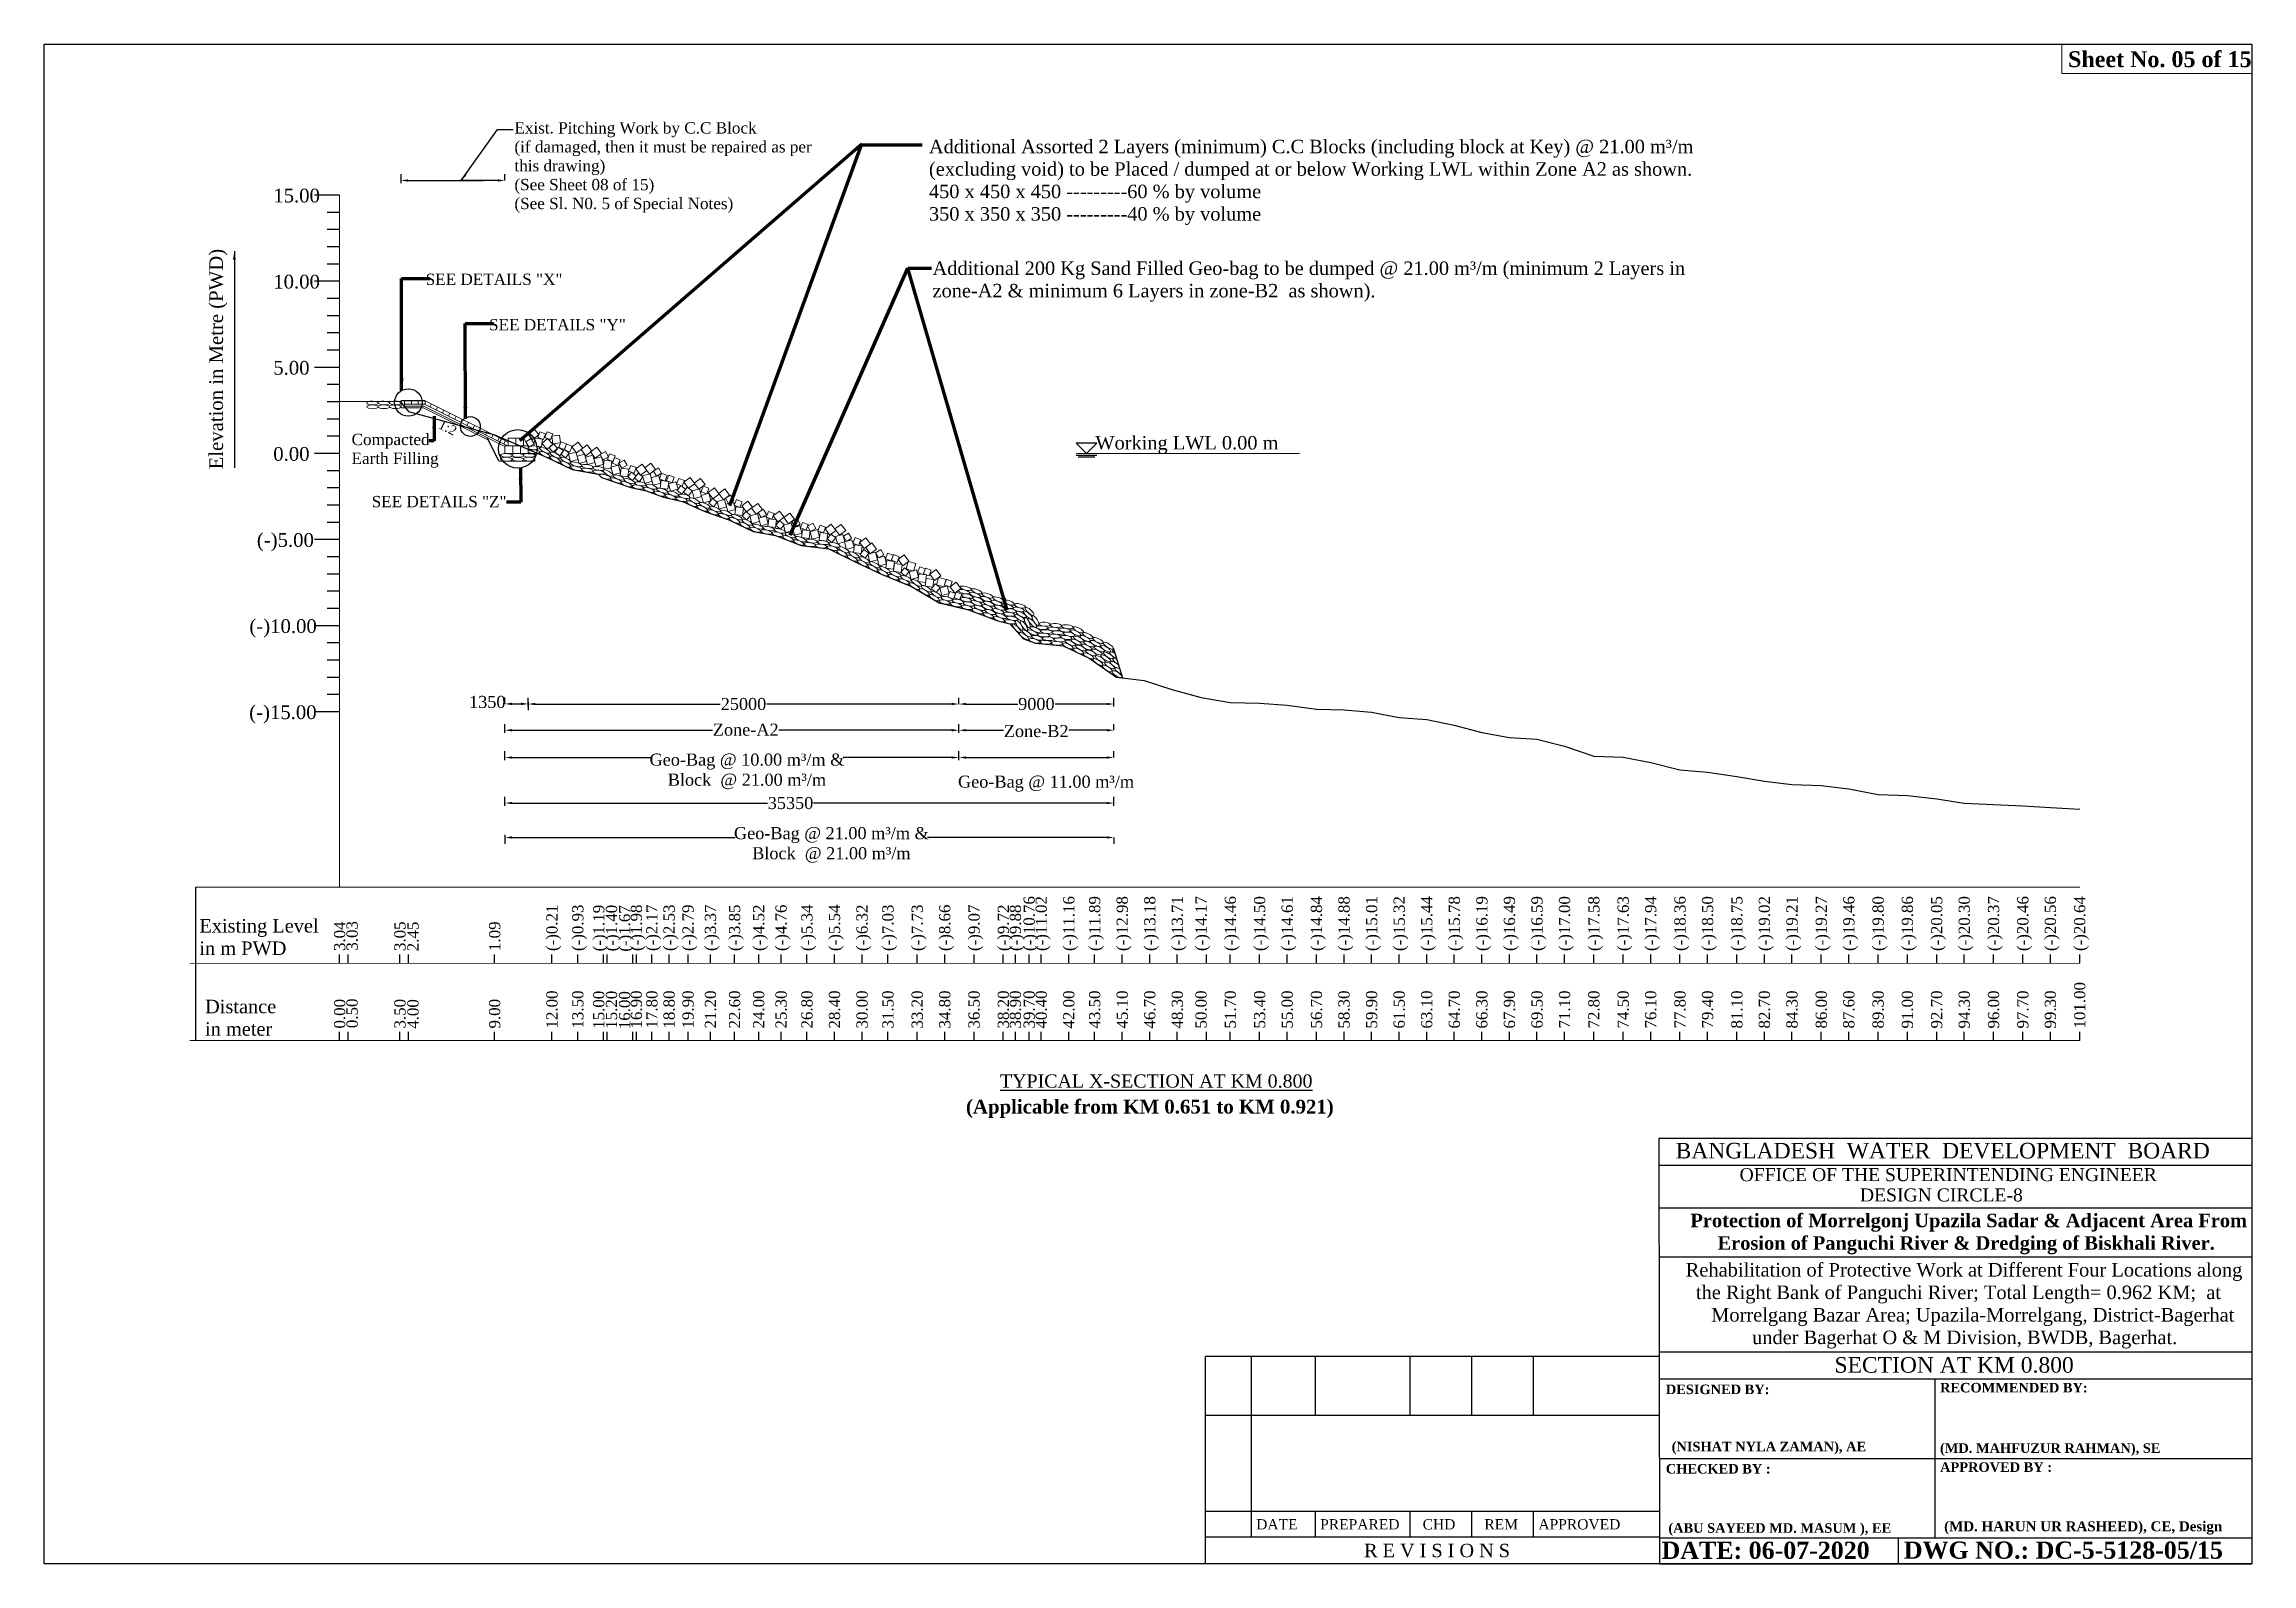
# Model space of a CAD drawing. Header units: metres. Extents: x -2434 to 11656, y -15288 to 8109.
# Drawn here: x 2688.8 to 2817, y -11701.2 to -11612.9 of the extents above; entities that cross this region are included whole.
import ezdxf
from ezdxf.enums import TextEntityAlignment as Align

# ---------------------------------------------------------------- set-up
doc = ezdxf.new("R2010")
doc.units = ezdxf.units.M
doc.layers.add('LINE', color=7, linetype='Continuous')
doc.styles.add('Kazi_T_H', font='timesbd.ttf')
doc.styles.get("Standard").update_dxf_attribs({"font": 'times.ttf'})
doc.dimstyles.get("Standard").update_dxf_attribs({"dimtxt": 0.5, "dimasz": 0.4075, "dimexe": 0.364, "dimexo": 0.219, "dimgap": 0.09, "dimtad": 0, "dimdec": 0, "dimlfac": 1000, "dimzin": 0, "dimdsep": 46, "dimtxsty": 'Standard', "dimcen": 0.09, "dimadec": 0, "dimazin": 0, "dimtfac": 1, "dimtdec": 0, "dimtofl": 0, "dimtmove": 0, "dimatfit": 3, "dimfxl": 1, "dimtolj": 1, "dimtzin": 0, "dimarcsym": 0})

msp = doc.modelspace()

# ---------------------------------------------------------------- texts
at = {"color": 0, "lineweight": -2}
for s, p in [('(-)0.21', (2718.636235, -11665.56983)), ('(-)0.93', (2720.136235, -11665.56983)), ('(-)1.19', (2721.352994, -11665.585927)), ('(-)1.40', (2722.092263, -11665.58433)), ('(-)1.67', (2722.852924, -11665.607431)), ('(-)1.98', (2723.536235, -11665.56983)), ('(-)2.17', (2724.436235, -11665.56983)), ('(-)2.53', (2725.436235, -11665.56983)), ('(-)2.79', (2726.536235, -11665.56983)), ('(-)3.37', (2727.836235, -11665.56983)), ('(-)3.85', (2729.236235, -11665.56983)), ('(-)4.52', (2730.636235, -11665.56983)), ('(-)4.76', (2731.936235, -11665.56983)), ('(-)5.34', (2733.436235, -11665.56983)), ('(-)5.54', (2735.036235, -11665.56983)), ('(-)6.32', (2736.636235, -11665.56983)), ('(-)7.03', (2738.136235, -11665.56983)), ('(-)7.73', (2739.836235, -11665.56983)), ('(-)8.66', (2741.436235, -11665.56983)), ('(-)9.07', (2743.136235, -11665.56983)), ('(-)9.72', (2744.836235, -11665.56983)), ('(-)9.88', (2745.536235, -11665.56983)), ('(-)10.76', (2746.336235, -11665.56983)), ('(-)11.02', (2747.036235, -11665.56983)), ('(-)11.16', (2748.636235, -11665.56983)), ('(-)11.89', (2750.136235, -11665.56983)), ('(-)12.98', (2751.736235, -11665.56983)), ('(-)13.18', (2753.336235, -11665.56983)), ('(-)13.71', (2754.936235, -11665.56983)), ('(-)14.17', (2756.311533, -11665.56983)), ('(-)14.46', (2758.011533, -11665.56983)), ('(-)14.50', (2759.711533, -11665.56983)), ('(-)14.61', (2761.311533, -11665.56983)), ('(-)14.84', (2763.011533, -11665.56983)), ('(-)14.88', (2764.611533, -11665.56983)), ('(-)15.01', (2766.211533, -11665.56983)), ('(-)15.32', (2767.811533, -11665.56983)), ('(-)15.44', (2769.411533, -11665.56983)), ('(-)15.78', (2771.011533, -11665.56983)), ('(-)16.19', (2772.611533, -11665.56983)), ('(-)16.49', (2774.211533, -11665.56983)), ('(-)16.59', (2775.811533, -11665.56983)), ('(-)17.00', (2777.411533, -11665.56983)), ('(-)17.58', (2779.111533, -11665.56983)), ('(-)17.63', (2780.811533, -11665.56983)), ('(-)17.94', (2782.411533, -11665.56983)), ('(-)18.36', (2784.111533, -11665.56983)), ('(-)18.50', (2785.711533, -11665.56983)), ('(-)18.75', (2787.411533, -11665.56983)), ('(-)19.02', (2789.011533, -11665.56983)), ('(-)19.21', (2790.611533, -11665.56983)), ('(-)19.27', (2792.311533, -11665.56983)), ('(-)19.46', (2793.911533, -11665.56983)), ('(-)19.80', (2795.611533, -11665.56983)), ('(-)19.86', (2797.311533, -11665.56983)), ('(-)20.05', (2799.011533, -11665.56983)), ('(-)20.30', (2800.611533, -11665.56983)), ('(-)20.37', (2802.311533, -11665.56983)), ('(-)20.46', (2804.011533, -11665.56983)), ('(-)20.56', (2805.611533, -11665.56983)), ('(-)20.64', (2807.311533, -11665.56983)), ('3.04', (2706.311533, -11665.56983)), ('3.03', (2707.036516, -11665.547344)), ('3.05', (2709.811533, -11665.56983)), ('2.45', (2710.569094, -11665.583101)), ('1.09', (2715.311533, -11665.56983)), ('0.00', (2706.311533, -11670.069253)), ('0.50', (2707.036516, -11670.046766)), ('3.50', (2709.811533, -11670.069253)), ('4.00', (2710.569094, -11670.082524)), ('9.00', (2715.311533, -11670.069253)), ('12.00', (2718.636235, -11670.069253)), ('13.50', (2720.136235, -11670.069253)), ('15.00', (2721.352994, -11670.08535)), ('15.20', (2722.092263, -11670.083753)), ('16.00', (2722.852924, -11670.106854)), ('16.90', (2723.536235, -11670.069253)), ('17.80', (2724.436235, -11670.069253)), ('18.80', (2725.436235, -11670.069253)), ('19.90', (2726.536235, -11670.069253)), ('21.20', (2727.836235, -11670.069253)), ('22.60', (2729.236235, -11670.069253)), ('24.00', (2730.636235, -11670.069253)), ('25.30', (2731.936235, -11670.069253)), ('26.80', (2733.436235, -11670.069253)), ('28.40', (2735.036235, -11670.069253)), ('30.00', (2736.636235, -11670.069253)), ('31.50', (2738.136235, -11670.069253)), ('33.20', (2739.836235, -11670.069253)), ('34.80', (2741.436235, -11670.069253)), ('36.50', (2743.136235, -11670.069253)), ('38.20', (2744.836235, -11670.069253)), ('38.90', (2745.536235, -11670.069253)), ('39.70', (2746.336235, -11670.069253)), ('40.40', (2747.036235, -11670.069253)), ('42.00', (2748.636235, -11670.069253)), ('43.50', (2750.136235, -11670.069253)), ('45.10', (2751.736235, -11670.069253)), ('46.70', (2753.336235, -11670.069253)), ('48.30', (2754.936235, -11670.069253)), ('50.00', (2756.311533, -11670.069253)), ('51.70', (2758.011533, -11670.069253)), ('53.40', (2759.711533, -11670.069253)), ('55.00', (2761.311533, -11670.069253)), ('56.70', (2763.011533, -11670.069253)), ('58.30', (2764.611533, -11670.069253)), ('59.90', (2766.211533, -11670.069253)), ('61.50', (2767.811533, -11670.069253)), ('63.10', (2769.411533, -11670.069253)), ('64.70', (2771.011533, -11670.069253)), ('66.30', (2772.611533, -11670.069253)), ('67.90', (2774.211533, -11670.069253)), ('69.50', (2775.811533, -11670.069253)), ('71.10', (2777.411533, -11670.069253)), ('72.80', (2779.111533, -11670.069253)), ('74.50', (2780.811533, -11670.069253)), ('76.10', (2782.411533, -11670.069253)), ('77.80', (2784.111533, -11670.069253)), ('79.40', (2785.711533, -11670.069253)), ('81.10', (2787.411533, -11670.069253)), ('82.70', (2789.011533, -11670.069253)), ('84.30', (2790.611533, -11670.069253)), ('86.00', (2792.311533, -11670.069253)), ('87.60', (2793.911533, -11670.069253)), ('89.30', (2795.611533, -11670.069253)), ('91.00', (2797.311533, -11670.069253)), ('92.70', (2799.011533, -11670.069253)), ('94.30', (2800.611533, -11670.069253)), ('96.00', (2802.311533, -11670.069253)), ('97.70', (2804.011533, -11670.069253)), ('99.30', (2805.611533, -11670.069253)), ('101.00', (2807.311533, -11670.069253))]:
    msp.add_text(s, height=0.65, rotation=90, dxfattribs=at).set_placement(p)
at = {"color": 7, "lineweight": 30, "ltscale": 0.18, "attachment_point": 1}
for s, insert, char_height, width in [('{\\fTimes New Roman|b0|i0|c0|p18;15.00}', (2702.135736, -11621.305517), 0.79702481, 1.95638056), ('{\\fTimes New Roman|b0|i0|c0|p18;10.00}', (2702.135736, -11626.305517), 0.79702481, 1.46783494), ('{\\fTimes New Roman|b0|i0|c0|p18;5.00}', (2702.135736, -11631.305517), 0.79702481, 0.4908312), ('{\\fTimes New Roman|b0|i0|c0|p18;(-)5.00}', (2701.184886, -11641.305517), 0.79702481, 2.85190168), ('{\\fTimes New Roman|b0|i0|c0|p18;(-)15.00}', (2700.74092, -11651.305517), 0.79702481, 2.85190168), ('Existing Level in m PWD', (2697.847665, -11663.712149), 0.78192173, 7.64356113), ('Distance in meter', (2698.177711, -11668.398469), 0.78192173, 5.27301876), ('{\\LTYPICAL X-SECTION AT KM 0.800\\P }', (2744.318892, -11672.735174), 0.76511835, 41.91544039)]:
    msp.add_mtext(s, dxfattribs=dict(at, insert=insert, char_height=char_height, width=width))
at = {"color": 7, "lineweight": 30, "ltscale": 0.18, "insert": (2698.422155, -11637.604654), "char_height": 0.79702481, "width": 17.01025937, "attachment_point": 1, "rotation": 90}
msp.add_mtext('Elevation in Metre (PWD)', dxfattribs=at)
at = {"color": 7, "lineweight": 30, "ltscale": 0.18, "char_height": 0.79702481, "attachment_point": 1}
for s, insert in [('{\\fTimes New Roman|b0|i0|c0|p18;0.00}', (2702.135736, -11636.305517)), ('{\\fTimes New Roman|b0|i0|c0|p18;(-)10.00}', (2700.751676, -11646.305517))]:
    msp.add_mtext(s, dxfattribs=dict(at, insert=insert))
at = {"layer": 'LINE', "color": 0, "linetype": 'ByBlock', "lineweight": -3, "ltscale": 0.5}
msp.add_text('1:2', height=0.55, rotation=333.14815847, dxfattribs=at).set_placement((2711.666569, -11635.181688))
for s, height, p in [('BANGLADESH  WATER  DEVELOPMENT  BOARD', 0.90345866, (2799.037762, -11677.612665)), ('OFFICE OF THE SUPERINTENDING ENGINEER', 0.75354278, (2799.355385, -11678.930399)), ('DESIGN CIRCLE-8', 0.75354278, (2798.958693, -11680.108973)), ('SECTION AT KM 0.800', 0.90425134, (2799.700157, -11690.052068)), ('R E V I S I O N S', 0.77609191, (2769.686669, -11700.76412))]:
    msp.add_text(s, height=height, dxfattribs=at).set_placement(p, align=Align.CENTER)
at = {"layer": 'LINE', "color": 0, "linetype": 'ByBlock', "lineweight": -3, "ltscale": 0.5, "style": 'Kazi_T_H'}
for s, height, p in [('DESIGNED BY:', 0.55358857, (2782.965102, -11691.296376)), ('RECOMMENDED BY:', 0.55358857, (2798.882418, -11691.197468)), ('(NISHAT NYLA ZAMAN), AE', 0.55358857, (2783.303388, -11694.618331)), ('(MD. MAHFUZUR RAHMAN), SE ', 0.55358857, (2798.877456, -11694.706156)), ('CHECKED BY :', 0.55358857, (2782.965102, -11695.909614)), ('APPROVED BY :', 0.55358857, (2798.882418, -11695.810706)), ('(ABU SAYEED MD. MASUM ), EE', 0.55358857, (2783.111259, -11699.347111)), ('DATE: 06-07-2020', 0.99645943, (2782.716575, -11700.86182)), ('DWG NO.: DC-5-5128-05/15', 0.99645943, (2796.780963, -11700.851763))]:
    msp.add_text(s, height=height, dxfattribs=at).set_placement(p)
at = {"layer": 'LINE', "color": 0, "linetype": 'ByBlock', "lineweight": -3, "ltscale": 0.5}
for s, p in [('DATE', (2759.188759, -11699.152664)), ('PREPARED', (2762.901133, -11699.152664)), ('CHD', (2768.849455, -11699.152664)), ('REM', (2772.43315, -11699.152664)), ('APPROVED', (2775.569526, -11699.152664))]:
    msp.add_text(s, height=0.5964246, dxfattribs=at).set_placement(p)
at = {"layer": 'LINE', "color": 7, "lineweight": 13, "ltscale": 0.5, "attachment_point": 1}
for s, insert, char_height, width in [('{\\fTimes New Roman|b1|i0|c0|p18;Sheet No. 05 of 15}', (2806.310395, -11613.324482), 0.92339122, 11.41515482), ('Additional Assorted 2 Layers (minimum) C.C Blocks (including block at Key) @ 21.00 {\\C0;m³/m} (excluding void) to be Placed / dumped at or below Working LWL within Zone A2 as shown. \\P450 x 450 x 450 ---------60 % by volume\\P350 x 350 x 350 ---------40 % by volume', (2740.194789, -11618.466993), 0.781767752, 46.31614072), ('Working LWL 0.00 m', (2749.854757, -11635.665967), 0.78176775, 30.04400339), ('{\\fTimes New Roman|b1|i0|c0|p18;(Applicable from KM 0.651 to KM 0.921)}', (2742.344509, -11674.204471), 0.8, 24.41446211)]:
    msp.add_mtext(s, dxfattribs=dict(at, insert=insert, char_height=char_height, width=width))
at = {"layer": 'LINE', "color": 0, "linetype": 'ByBlock', "lineweight": -3, "ltscale": 0.5, "char_height": 0.65828823}
for s, insert, attachment_point in [('Exist. Pitching Work by C.C Block \\P(if damaged, then it must be repaired as per \\Pthis drawing) \\P(See Sheet 08 of 15)\\P(See Sl. N0. 5 of Special Notes)', (2716.133833, -11617.445485), 1), ('SEE DETAILS "X"', (2710.983249, -11626.235784), 1), ('SEE DETAILS "Y"', (2722.599533, -11628.871626), 3), ('Compacted\\PEarth Filling', (2706.681426, -11635.534411), 1), ('SEE DETAILS "Z"', (2715.67449, -11639.143416), 3)]:
    msp.add_mtext(s, dxfattribs=dict(at, insert=insert, attachment_point=attachment_point))
at = {"layer": 'LINE', "color": 0, "linetype": 'ByBlock', "lineweight": -3, "ltscale": 0.5}
for s, insert, char_height, width, attachment_point in [('Additional 200 Kg Sand Filled Geo-bag to be dumped @ 21.00 m³/m ({\\C7;minimum} 2 Layers in zone-A2 & {\\C7;minimum} 6 Layers in zone-B2  as shown).', (2740.404253, -11625.530687), 0.781767752, 44.3343089, 1), ('{\\fTimes New Roman|b1|i0|c0|p18; Protection of Morrelgonj Upazila Sadar & Adjacent Area From \\PErosion of Panguchi River & Dredging of Biskhali River.}', (2800.398329, -11680.820975), 0.78439968, 50.69448592, 2), ('         Rehabilitation of Protective Work at Different Four Locations along    \\P           the Right Bank of Panguchi River; Total Length= 0.962 KM;  at  \\P              Morrelgang Bazar Area; Upazila-Morrelgang, District-Bagerhat   \\P                      under Bagerhat O & M Division, BWDB, Bagerhat.', (2781.454256, -11683.684937), 0.78439968, 34.27839024, 1)]:
    msp.add_mtext(s, dxfattribs=dict(at, insert=insert, char_height=char_height, width=width, attachment_point=attachment_point))
at = {"layer": 'LINE', "color": 0, "linetype": 'ByBlock', "lineweight": -3, "ltscale": 0.5, "insert": (2807.189012, -11698.684385), "char_height": 0.57589044, "width": 17.16677526, "attachment_point": 2, "style": 'Kazi_T_H'}
msp.add_mtext('(MD. HARUN UR RASHEED), CE, Design', dxfattribs=at)

# ---------------------------------------------------------------- blocks, each defined once
blk = doc.blocks.new('*D222')
at = {"color": 0, "lineweight": -2, "ltscale": 0.5}
for p, q in [((2716.93, -11651.38), (2716.93, -11650.86)), ((2717.34, -11651.23), (2728.08, -11651.23)), ((2741.52, -11651.23), (2730.78, -11651.23)), ((2741.93, -11651.23), (2741.93, -11650.86))]:
    blk.add_line(p, q, dxfattribs=at)
at = {"color": 0, "linetype": 'Continuous', "lineweight": -3, "ltscale": 0.5}
for points in [[(2717.34, -11651.16), (2717.34, -11651.29), (2716.93, -11651.23)], [(2741.52, -11651.16), (2741.52, -11651.29), (2741.93, -11651.23)]]:
    blk.add_solid(points, dxfattribs=at)
at = {"layer": 'Defpoints', "color": 0, "linetype": 'Continuous', "lineweight": -3, "ltscale": 0.5}
for p in [(2741.93, -11651.23), (2741.93, -11651.23), (2716.93, -11656.92)]:
    blk.add_point(p, dxfattribs=at)
at = {"color": 0, "linetype": 'Continuous', "lineweight": -3, "ltscale": 0.5, "insert": (2729.43, -11651.23), "char_height": 0.7, "attachment_point": 5}
blk.add_mtext('\\A1;25000', dxfattribs=at)
blk = doc.blocks.new('*D223')
at = {"color": 0, "lineweight": -2, "ltscale": 0.5}
for p, q in [((2741.93, -11651.23), (2741.93, -11650.86)), ((2742.34, -11651.23), (2745.35, -11651.23)), ((2750.52, -11651.23), (2747.52, -11651.23)), ((2750.93, -11651.38), (2750.93, -11650.86))]:
    blk.add_line(p, q, dxfattribs=at)
at = {"color": 0, "linetype": 'Continuous', "lineweight": -3, "ltscale": 0.5}
for points in [[(2742.34, -11651.16), (2742.34, -11651.29), (2741.93, -11651.23)], [(2750.52, -11651.16), (2750.52, -11651.29), (2750.93, -11651.23)]]:
    blk.add_solid(points, dxfattribs=at)
at = {"layer": 'Defpoints', "color": 0, "linetype": 'Continuous', "lineweight": -3, "ltscale": 0.5}
for p in [(2741.93, -11651.24), (2750.93, -11651.23), (2750.93, -11652.27)]:
    blk.add_point(p, dxfattribs=at)
at = {"color": 0, "linetype": 'Continuous', "lineweight": -3, "ltscale": 0.5, "insert": (2746.43, -11651.23), "char_height": 0.7, "attachment_point": 5}
blk.add_mtext('\\A1;9000', dxfattribs=at)
blk = doc.blocks.new('*D224')
at = {"color": 0, "lineweight": -2, "ltscale": 0.5}
for p, q in [((2741.93, -11652.9), (2741.93, -11652.39)), ((2742.34, -11652.75), (2744.52, -11652.75)), ((2750.52, -11652.75), (2748.32, -11652.75)), ((2750.93, -11652.75), (2750.93, -11652.39))]:
    blk.add_line(p, q, dxfattribs=at)
at = {"color": 0, "linetype": 'Continuous', "lineweight": -3, "ltscale": 0.5}
for points in [[(2742.34, -11652.68), (2742.34, -11652.82), (2741.93, -11652.75)], [(2750.52, -11652.68), (2750.52, -11652.82), (2750.93, -11652.75)]]:
    blk.add_solid(points, dxfattribs=at)
at = {"layer": 'Defpoints', "color": 0, "linetype": 'Continuous', "lineweight": -3, "ltscale": 0.5}
for p in [(2750.93, -11652.75), (2750.93, -11652.75), (2741.93, -11658.98)]:
    blk.add_point(p, dxfattribs=at)
at = {"color": 0, "linetype": 'Continuous', "lineweight": -3, "ltscale": 0.5, "insert": (2746.42, -11652.8), "char_height": 0.7, "attachment_point": 5}
blk.add_mtext('\\A1;Zone-B2', dxfattribs=at)
blk = doc.blocks.new('*D225')
at = {"color": 0, "lineweight": -2, "ltscale": 0.5}
for p, q in [((2715.58, -11657.13), (2715.58, -11656.61)), ((2715.99, -11656.98), (2730.82, -11656.98)), ((2750.52, -11656.98), (2733.5, -11656.98)), ((2750.93, -11657.13), (2750.93, -11656.61))]:
    blk.add_line(p, q, dxfattribs=at)
at = {"color": 0, "linetype": 'Continuous', "lineweight": -3, "ltscale": 0.5}
for points in [[(2715.99, -11656.91), (2715.99, -11657.04), (2715.58, -11656.98)], [(2750.52, -11656.91), (2750.52, -11657.04), (2750.93, -11656.98)]]:
    blk.add_solid(points, dxfattribs=at)
at = {"layer": 'Defpoints', "color": 0, "linetype": 'Continuous', "lineweight": -3, "ltscale": 0.5}
for p in [(2750.93, -11656.98), (2750.93, -11658.98), (2715.58, -11660.12)]:
    blk.add_point(p, dxfattribs=at)
at = {"color": 0, "linetype": 'Continuous', "lineweight": -3, "ltscale": 0.5, "insert": (2732.16, -11656.98), "char_height": 0.5, "attachment_point": 5}
blk.add_mtext('\\A1;{\\H1.4x;35350}', dxfattribs=at)
blk = doc.blocks.new('*D226')
at = {"color": 0, "lineweight": -2, "ltscale": 0.5}
for p, q in [((2715.58, -11654.48), (2715.58, -11653.97)), ((2715.99, -11654.33), (2724.05, -11654.33)), ((2741.52, -11654.33), (2735.21, -11654.33)), ((2741.93, -11654.33), (2741.93, -11653.97))]:
    blk.add_line(p, q, dxfattribs=at)
at = {"color": 0, "linetype": 'Continuous', "lineweight": -3, "ltscale": 0.5}
for points in [[(2715.99, -11654.27), (2715.99, -11654.4), (2715.58, -11654.33)], [(2741.52, -11654.27), (2741.52, -11654.4), (2741.93, -11654.33)]]:
    blk.add_solid(points, dxfattribs=at)
at = {"layer": 'Defpoints', "color": 0, "linetype": 'Continuous', "lineweight": -3, "ltscale": 0.5}
for p in [(2741.93, -11654.33), (2741.93, -11654.33), (2715.58, -11660.12)]:
    blk.add_point(p, dxfattribs=at)
at = {"color": 0, "linetype": 'Continuous', "lineweight": -3, "ltscale": 0.5, "insert": (2729.63, -11655.14), "char_height": 0.7, "attachment_point": 5}
blk.add_mtext('\\A1;Geo-Bag @ 10.00 m³/m &\\PBlock  @ 21.00 m³/m', dxfattribs=at)
blk = doc.blocks.new('*D227')
at = {"color": 0, "lineweight": -2, "ltscale": 0.5}
for p, q in [((2715.58, -11651.22), (2715.58, -11650.85)), ((2715.99, -11651.22), (2716.52, -11651.22)), ((2716.93, -11651.12), (2716.93, -11651.58))]:
    blk.add_line(p, q, dxfattribs=at)
at = {"color": 0, "linetype": 'Continuous', "lineweight": -3, "ltscale": 0.5}
for points in [[(2715.99, -11651.15), (2715.99, -11651.29), (2715.58, -11651.22)], [(2716.52, -11651.15), (2716.52, -11651.29), (2716.93, -11651.22)]]:
    blk.add_solid(points, dxfattribs=at)
at = {"layer": 'Defpoints', "color": 0, "linetype": 'Continuous', "lineweight": -3, "ltscale": 0.5}
for p in [(2715.58, -11651.22), (2716.93, -11650.9), (2716.93, -11651.22)]:
    blk.add_point(p, dxfattribs=at)
at = {"color": 0, "linetype": 'Continuous', "lineweight": -3, "ltscale": 0.5, "insert": (2714.56, -11651.11), "char_height": 0.7, "attachment_point": 5}
blk.add_mtext('\\A1;1350', dxfattribs=at)
blk = doc.blocks.new('*D228')
at = {"color": 0, "lineweight": -2, "ltscale": 0.5}
for p, q in [((2715.58, -11652.9), (2715.58, -11652.39)), ((2715.99, -11652.75), (2727.63, -11652.75)), ((2741.52, -11652.75), (2731.49, -11652.75)), ((2741.93, -11652.75), (2741.93, -11652.39))]:
    blk.add_line(p, q, dxfattribs=at)
at = {"color": 0, "linetype": 'Continuous', "lineweight": -3, "ltscale": 0.5}
for points in [[(2715.99, -11652.68), (2715.99, -11652.82), (2715.58, -11652.75)], [(2741.52, -11652.68), (2741.52, -11652.82), (2741.93, -11652.75)]]:
    blk.add_solid(points, dxfattribs=at)
at = {"layer": 'Defpoints', "color": 0, "linetype": 'Continuous', "lineweight": -3, "ltscale": 0.5}
for p in [(2741.93, -11652.75), (2741.93, -11652.75), (2715.58, -11660.12)]:
    blk.add_point(p, dxfattribs=at)
at = {"color": 0, "linetype": 'Continuous', "lineweight": -3, "ltscale": 0.5, "insert": (2729.56, -11652.72), "char_height": 0.7, "attachment_point": 5}
blk.add_mtext('\\A1;Zone-A2', dxfattribs=at)
blk = doc.blocks.new('*D229')
at = {"color": 0, "lineweight": -2, "ltscale": 0.5}
for p, q in [((2715.58, -11658.83), (2715.58, -11659.34)), ((2715.99, -11658.98), (2728.94, -11658.98)), ((2750.52, -11658.98), (2740.11, -11658.98)), ((2750.93, -11658.98), (2750.93, -11659.34))]:
    blk.add_line(p, q, dxfattribs=at)
at = {"color": 0, "linetype": 'Continuous', "lineweight": -3, "ltscale": 0.5}
for points in [[(2715.99, -11658.91), (2715.99, -11659.04), (2715.58, -11658.98)], [(2750.52, -11658.91), (2750.52, -11659.04), (2750.93, -11658.98)]]:
    blk.add_solid(points, dxfattribs=at)
at = {"layer": 'Defpoints', "color": 0, "linetype": 'Continuous', "lineweight": -3, "ltscale": 0.5}
for p in [(2715.58, -11658.09), (2750.93, -11658.98), (2750.93, -11658.98)]:
    blk.add_point(p, dxfattribs=at)
at = {"color": 0, "linetype": 'Continuous', "lineweight": -3, "ltscale": 0.5, "insert": (2734.53, -11659.41), "char_height": 0.7, "attachment_point": 5}
blk.add_mtext('\\A1;Geo-Bag @ 21.00 m³/m &\\PBlock  @ 21.00 m³/m', dxfattribs=at)
blk = doc.blocks.new('*D230')
at = {"color": 0, "lineweight": -2, "ltscale": 0.5}
for p, q in [((2741.93, -11654.48), (2741.93, -11653.97)), ((2742.34, -11654.33), (2750.52, -11654.33)), ((2750.93, -11654.33), (2750.93, -11653.97))]:
    blk.add_line(p, q, dxfattribs=at)
at = {"color": 0, "linetype": 'Continuous', "lineweight": -3, "ltscale": 0.5}
for points in [[(2742.34, -11654.27), (2742.34, -11654.4), (2741.93, -11654.33)], [(2750.52, -11654.27), (2750.52, -11654.4), (2750.93, -11654.33)]]:
    blk.add_solid(points, dxfattribs=at)
at = {"layer": 'Defpoints', "color": 0, "linetype": 'Continuous', "lineweight": -3, "ltscale": 0.5}
for p in [(2750.93, -11654.33), (2750.93, -11654.33), (2741.93, -11659.69)]:
    blk.add_point(p, dxfattribs=at)
at = {"color": 0, "linetype": 'Continuous', "lineweight": -3, "ltscale": 0.5, "insert": (2746.99, -11655.85), "char_height": 0.7, "attachment_point": 5}
blk.add_mtext('\\A1;Geo-Bag @ 11.00 m³/m ', dxfattribs=at)

# ---------------------------------------------------------------- dimensions: what is measured, and where the dimension line sits
at = {"color": 0, "linetype": 'Continuous', "lineweight": -3, "ltscale": 0.5}
dim = msp.add_linear_dim(base=(2716.931967, -11651.218806), p1=(2715.581967, -11651.218806), p2=(2716.931967, -11650.904138), dimstyle='Standard', override={"dimtxt": 0.7, "dimtmove": 2, "dimfxl": 0.15, "dimfxlon": 1}, dxfattribs=at)
dim.commit()
dim.dimension.update_dxf_attribs({"geometry": '*D227', "text_midpoint": (2714.558538, -11651.108508), "dimtype": 160})
for base, p1, p2, text, override, picture, middle in [((2741.931967, -11654.334515), (2715.581967, -11660.118355), (2741.931967, -11654.334515), 'Geo-Bag @ 10.00 m³/m &\\PBlock  @ 21.00 m³/m', {"dimtxt": 0.7, "dimtmove": 2, "dimfxl": 0.15, "dimfxlon": 1}, '*D226', (2729.62998, -11655.135529)), ((2741.931967, -11652.749486), (2715.581967, -11660.118355), (2741.931967, -11652.749486), 'Zone-A2', {"dimtxt": 0.7, "dimtmove": 2, "dimfxl": 0.15, "dimfxlon": 1}, '*D228', (2729.559041, -11652.721768)), ((2750.928002, -11652.749486), (2741.931967, -11658.976775), (2750.928002, -11652.749486), 'Zone-B2', {"dimtxt": 0.7, "dimtmove": 2, "dimfxl": 0.15, "dimfxlon": 1}, '*D224', (2746.416183, -11652.797117)), ((2750.931967, -11658.976775), (2715.581967, -11658.086838), (2750.931967, -11658.976775), 'Geo-Bag @ 21.00 m³/m &\\PBlock  @ 21.00 m³/m', {"dimtxt": 0.7, "dimtmove": 2, "dimfxl": 0.15, "dimfxlon": 1}, '*D229', (2734.525038, -11659.41185)), ((2750.931967, -11654.334515), (2741.931967, -11659.687044), (2750.931967, -11654.334515), 'Geo-Bag @ 11.00 m³/m ', {"dimtxt": 0.7, "dimtmove": 2, "dimfxl": 0.15, "dimfxlon": 1}, '*D230', (2746.994716, -11655.85255)), ((2750.931967, -11656.975122), (2715.581967, -11660.118355), (2750.931967, -11658.976775), '{\\H1.4x;<>}', {"dimfxl": 0.15, "dimfxlon": 1}, '*D225', (2732.158383, -11656.975122))]:
    dim = msp.add_linear_dim(base=base, p1=p1, p2=p2, text=text, dimstyle='Standard', override=override, dxfattribs=at)
    dim.commit()
    dim.dimension.update_dxf_attribs({"geometry": picture, "text_midpoint": middle, "dimtype": 160})
for base, p1, p2, picture, middle in [((2741.931967, -11651.225074), (2716.931967, -11656.91733), (2741.931967, -11651.225074), '*D222', (2729.431967, -11651.225074)), ((2750.932241, -11651.225089), (2741.932062, -11651.241494), (2750.932241, -11652.267979), '*D223', (2746.432152, -11651.225089))]:
    dim = msp.add_linear_dim(base=base, p1=p1, p2=p2, dimstyle='Standard', override={"dimtxt": 0.7, "dimtmove": 2, "dimfxl": 0.15, "dimfxlon": 1}, dxfattribs=at)
    dim.commit()
    dim.dimension.update_dxf_attribs({"geometry": picture, "text_midpoint": middle})

# ---------------------------------------------------------------- linework, layer by layer
at = {"color": 0, "lineweight": -3, "ltscale": 0.5}
for p, q in [((2709.554332, -11620.979057), (2709.554332, -11620.465057)), ((2709.961832, -11620.829057), (2714.317793, -11620.829057)), ((2715.174467, -11620.829057), (2712.967793, -11620.829057)), ((2715.581967, -11620.829057), (2715.581967, -11620.465057))]:
    msp.add_line(p, q, dxfattribs=at)
at = {"color": 7, "lineweight": 30, "ltscale": 0.18}
for p, q in [((2705.986533, -11621.682943), (2704.5392, -11621.682943)), ((2705.986533, -11621.689978), (2704.5392, -11621.689978)), ((2705.986533, -11621.682943), (2705.262867, -11621.682943)), ((2705.986533, -11621.689978), (2705.262867, -11621.689978)), ((2705.986533, -11622.682943), (2705.262867, -11622.682943)), ((2705.986533, -11623.682943), (2705.262867, -11623.682943)), ((2705.986533, -11624.682943), (2705.262867, -11624.682943)), ((2705.986533, -11625.682943), (2705.262867, -11625.682943)), ((2705.986533, -11626.682943), (2704.5392, -11626.682943)), ((2705.986533, -11626.682943), (2705.262867, -11626.682943)), ((2705.986533, -11627.682943), (2705.262867, -11627.682943)), ((2705.986533, -11628.682943), (2705.262867, -11628.682943)), ((2705.986533, -11629.682943), (2705.262867, -11629.682943)), ((2705.986533, -11630.682943), (2705.262867, -11630.682943)), ((2705.986533, -11631.682943), (2704.5392, -11631.682943)), ((2705.986533, -11632.682943), (2705.262867, -11632.682943)), ((2705.986533, -11633.682943), (2705.262867, -11633.682943)), ((2705.986533, -11634.682943), (2705.262867, -11634.682943)), ((2705.986533, -11635.682943), (2705.262867, -11635.682943)), ((2705.986533, -11636.682943), (2704.5392, -11636.682943)), ((2705.986533, -11637.682943), (2705.262867, -11637.682943)), ((2705.986533, -11638.682943), (2705.262867, -11638.682943)), ((2705.986533, -11639.682943), (2705.262867, -11639.682943)), ((2705.986533, -11641.682943), (2704.5392, -11641.682943)), ((2705.986533, -11641.682943), (2704.5392, -11641.682943)), ((2705.986533, -11640.682943), (2705.262867, -11640.682943)), ((2705.986533, -11640.682943), (2705.262867, -11640.682943)), ((2705.986533, -11642.682943), (2705.262867, -11642.682943)), ((2705.986533, -11643.682943), (2705.262867, -11643.682943)), ((2705.986533, -11644.682943), (2705.262867, -11644.682943)), ((2705.986533, -11646.682943), (2704.5392, -11646.682943)), ((2705.986533, -11645.682943), (2705.262867, -11645.682943)), ((2705.986533, -11647.682943), (2705.262867, -11647.682943)), ((2705.986533, -11648.682943), (2705.262867, -11648.682943)), ((2705.986533, -11649.682943), (2705.262867, -11649.682943)), ((2705.986533, -11650.682943), (2705.262867, -11650.682943)), ((2705.986533, -11651.682943), (2704.5392, -11651.682943)), ((2697.614489, -11661.864003), (2697.614489, -11670.769253))]:
    msp.add_line(p, q, dxfattribs=at)
at = {"lineweight": 18, "ltscale": 0.18}
for p, q in [((2705.986533, -11661.864003), (2705.986533, -11621.689978)), ((2705.986533, -11636.682943), (2705.986533, -11635.472943)), ((2705.986534, -11636.682943), (2705.986534, -11635.772943)), ((2705.986533, -11646.682943), (2705.986533, -11645.472943)), ((2705.986534, -11646.682943), (2705.986534, -11645.772943))]:
    msp.add_line(p, q, dxfattribs=at)
at = {"color": 0, "linetype": 'Continuous', "lineweight": -3, "ltscale": 0.5}
for p, q in [((2709.486534, -11633.632943), (2709.554332, -11633.623158)), ((2710.954332, -11633.623158), (2709.554332, -11633.623158)), ((2715.234225, -11637.126156), (2714.549131, -11635.755968)), ((2716.931967, -11636.682943), (2717.567427, -11636.682943)), ((2750.881086, -11647.963486), (2751.424856, -11649.7042)), ((2782.602227, -11701.152166), (2816.980107, -11701.152166))]:
    msp.add_line(p, q, dxfattribs=at)
at = {"linetype": 'ByBlock', "lineweight": 18, "ltscale": 0.5}
for p, q in [((2709.554332, -11633.623158), (2709.554332, -11634.023158)), ((2709.754332, -11633.623158), (2709.754332, -11634.023158)), ((2710.154332, -11633.623158), (2710.154332, -11633.823158)), ((2710.554332, -11633.623158), (2710.554332, -11633.823158)), ((2710.954332, -11633.623158), (2710.954332, -11633.823158)), ((2711.226304, -11633.982751), (2711.315747, -11633.803865)), ((2711.584075, -11634.161636), (2711.673518, -11633.982751)), ((2711.941846, -11634.340522), (2712.031289, -11634.161636)), ((2712.299617, -11634.519407), (2712.389059, -11634.340522)), ((2712.657388, -11634.698292), (2712.74683, -11634.519407)), ((2713.015158, -11634.877178), (2713.104601, -11634.698292)), ((2713.372929, -11635.056063), (2713.462372, -11634.877178)), ((2713.7307, -11635.234949), (2713.820143, -11635.056063)), ((2714.088471, -11635.413834), (2714.177914, -11635.234949)), ((2714.446242, -11635.59272), (2714.535685, -11635.413834)), ((2714.804013, -11635.771605), (2714.893456, -11635.59272)), ((2715.161784, -11635.950491), (2715.251226, -11635.771605)), ((2715.519555, -11636.129376), (2715.608997, -11635.950491))]:
    msp.add_line(p, q, dxfattribs=at)
at = {"linetype": 'ByBlock', "lineweight": 13, "ltscale": 0.5}
for p, q in [((2710.859905, -11634.023158), (2709.554332, -11634.023158)), ((2710.954332, -11633.823158), (2709.754332, -11633.823158)), ((2710.883512, -11633.923158), (2709.754332, -11633.923158)), ((2714.623666, -11635.905039), (2710.859905, -11634.023158)), ((2715.581967, -11636.272386), (2710.883512, -11633.923158)), ((2715.731578, -11636.235388), (2710.907119, -11633.823158)), ((2715.765168, -11636.028576), (2710.954332, -11633.623158))]:
    msp.add_line(p, q, dxfattribs=at)
at = {"color": 0, "linetype": 'Continuous', "lineweight": 0, "ltscale": 0.5}
for p in [(2715.234225, -11637.126156), (2717.321561, -11636.683454)]:
    msp.add_line(p, (2717.321561, -11637.126156), dxfattribs=at)
at = {"color": 0, "lineweight": 18, "ltscale": 0.18}
for p, q in [((2697.614489, -11661.864003), (2806.986533, -11661.864003)), ((2697.289788, -11666.290625), (2806.986533, -11666.265531)), ((2697.289638, -11670.769253), (2806.986533, -11670.769253))]:
    msp.add_line(p, q, dxfattribs=at)
at = {"color": 0, "lineweight": -2}
for p, q in [((2705.986533, -11666.26983), (2705.986533, -11665.76983)), ((2705.986533, -11666.26983), (2705.986533, -11665.76983)), ((2706.486533, -11666.26983), (2706.486533, -11665.76983)), ((2706.486533, -11666.26983), (2706.486533, -11665.76983)), ((2709.486533, -11666.26983), (2709.486533, -11665.76983)), ((2709.486533, -11666.26983), (2709.486533, -11665.76983)), ((2709.986533, -11666.26983), (2709.986533, -11665.76983)), ((2709.986533, -11666.26983), (2709.986533, -11665.76983)), ((2714.986533, -11666.26983), (2714.986533, -11665.76983)), ((2714.986533, -11666.26983), (2714.986533, -11665.76983)), ((2718.311235, -11666.26983), (2718.311235, -11665.76983)), ((2718.311235, -11666.26983), (2718.311235, -11665.76983)), ((2719.811235, -11666.26983), (2719.811235, -11665.76983)), ((2719.811235, -11666.26983), (2719.811235, -11665.76983)), ((2721.311235, -11666.26983), (2721.311235, -11665.76983)), ((2721.311235, -11666.26983), (2721.311235, -11665.76983)), ((2721.511235, -11666.26983), (2721.511235, -11665.76983)), ((2721.511235, -11666.26983), (2721.511235, -11665.76983)), ((2723.011235, -11666.26983), (2723.011235, -11665.76983)), ((2723.011235, -11666.26983), (2723.011235, -11665.76983)), ((2723.211235, -11666.26983), (2723.211235, -11665.76983)), ((2723.211235, -11666.26983), (2723.211235, -11665.76983)), ((2724.111235, -11666.26983), (2724.111235, -11665.76983)), ((2725.111235, -11666.26983), (2725.111235, -11665.76983)), ((2726.211235, -11666.26983), (2726.211235, -11665.76983)), ((2727.511235, -11666.26983), (2727.511235, -11665.76983)), ((2728.911235, -11666.26983), (2728.911235, -11665.76983)), ((2730.311235, -11666.26983), (2730.311235, -11665.76983)), ((2731.611235, -11666.26983), (2731.611235, -11665.76983)), ((2733.111235, -11666.26983), (2733.111235, -11665.76983)), ((2734.711235, -11666.26983), (2734.711235, -11665.76983)), ((2736.311235, -11666.26983), (2736.311235, -11665.76983)), ((2737.811235, -11666.26983), (2737.811235, -11665.76983)), ((2739.511235, -11666.26983), (2739.511235, -11665.76983)), ((2741.111235, -11666.26983), (2741.111235, -11665.76983)), ((2742.811235, -11666.26983), (2742.811235, -11665.76983)), ((2744.511235, -11666.26983), (2744.511235, -11665.76983)), ((2745.211235, -11666.26983), (2745.211235, -11665.76983)), ((2746.011235, -11666.26983), (2746.011235, -11665.76983)), ((2746.711235, -11666.26983), (2746.711235, -11665.76983)), ((2748.311235, -11666.26983), (2748.311235, -11665.76983)), ((2749.811235, -11666.26983), (2749.811235, -11665.76983)), ((2751.411235, -11666.26983), (2751.411235, -11665.76983)), ((2753.011235, -11666.26983), (2753.011235, -11665.76983)), ((2754.611235, -11666.26983), (2754.611235, -11665.76983)), ((2756.311235, -11666.26983), (2756.311235, -11665.76983)), ((2757.686533, -11666.26983), (2757.686533, -11665.76983)), ((2759.386533, -11666.26983), (2759.386533, -11665.76983)), ((2760.986533, -11666.26983), (2760.986533, -11665.76983)), ((2762.686533, -11666.26983), (2762.686533, -11665.76983)), ((2764.286533, -11666.26983), (2764.286533, -11665.76983)), ((2765.886533, -11666.26983), (2765.886533, -11665.76983)), ((2767.486533, -11666.26983), (2767.486533, -11665.76983)), ((2769.086533, -11666.26983), (2769.086533, -11665.76983)), ((2770.686533, -11666.26983), (2770.686533, -11665.76983)), ((2772.286533, -11666.26983), (2772.286533, -11665.76983)), ((2773.886533, -11666.26983), (2773.886533, -11665.76983)), ((2775.486533, -11666.26983), (2775.486533, -11665.76983)), ((2777.086533, -11666.26983), (2777.086533, -11665.76983)), ((2778.786533, -11666.26983), (2778.786533, -11665.76983)), ((2780.486533, -11666.26983), (2780.486533, -11665.76983)), ((2782.086533, -11666.26983), (2782.086533, -11665.76983)), ((2783.786533, -11666.26983), (2783.786533, -11665.76983)), ((2785.386533, -11666.26983), (2785.386533, -11665.76983)), ((2787.086533, -11666.26983), (2787.086533, -11665.76983)), ((2788.686533, -11666.26983), (2788.686533, -11665.76983)), ((2790.286533, -11666.26983), (2790.286533, -11665.76983)), ((2791.986533, -11666.26983), (2791.986533, -11665.76983)), ((2793.586533, -11666.26983), (2793.586533, -11665.76983)), ((2795.286533, -11666.26983), (2795.286533, -11665.76983)), ((2796.986533, -11666.26983), (2796.986533, -11665.76983)), ((2798.686533, -11666.26983), (2798.686533, -11665.76983)), ((2800.286533, -11666.26983), (2800.286533, -11665.76983)), ((2801.986533, -11666.26983), (2801.986533, -11665.76983)), ((2803.686533, -11666.26983), (2803.686533, -11665.76983)), ((2805.286533, -11666.26983), (2805.286533, -11665.76983)), ((2806.986533, -11666.26983), (2806.986533, -11665.76983)), ((2705.986533, -11670.769253), (2705.986533, -11670.269253)), ((2706.486533, -11670.769253), (2706.486533, -11670.269253)), ((2709.486533, -11670.769253), (2709.486533, -11670.269253)), ((2709.986533, -11670.769253), (2709.986533, -11670.269253)), ((2714.986533, -11670.769253), (2714.986533, -11670.269253)), ((2718.311235, -11670.769253), (2718.311235, -11670.269253)), ((2719.811235, -11670.769253), (2719.811235, -11670.269253)), ((2721.311235, -11670.769253), (2721.311235, -11670.269253)), ((2721.511235, -11670.769253), (2721.511235, -11670.269253)), ((2723.011235, -11670.769253), (2723.011235, -11670.269253)), ((2723.211235, -11670.769253), (2723.211235, -11670.269253)), ((2724.111235, -11670.769253), (2724.111235, -11670.269253)), ((2725.111235, -11670.769253), (2725.111235, -11670.269253)), ((2726.211235, -11670.769253), (2726.211235, -11670.269253)), ((2727.511235, -11670.769253), (2727.511235, -11670.269253)), ((2728.911235, -11670.769253), (2728.911235, -11670.269253)), ((2730.311235, -11670.769253), (2730.311235, -11670.269253)), ((2731.611235, -11670.769253), (2731.611235, -11670.269253)), ((2733.111235, -11670.769253), (2733.111235, -11670.269253)), ((2734.711235, -11670.769253), (2734.711235, -11670.269253)), ((2736.311235, -11670.769253), (2736.311235, -11670.269253)), ((2737.811235, -11670.769253), (2737.811235, -11670.269253)), ((2739.511235, -11670.769253), (2739.511235, -11670.269253)), ((2741.111235, -11670.769253), (2741.111235, -11670.269253)), ((2742.811235, -11670.769253), (2742.811235, -11670.269253)), ((2744.511235, -11670.769253), (2744.511235, -11670.269253)), ((2745.211235, -11670.769253), (2745.211235, -11670.269253)), ((2746.011235, -11670.769253), (2746.011235, -11670.269253)), ((2746.711235, -11670.769253), (2746.711235, -11670.269253)), ((2748.311235, -11670.769253), (2748.311235, -11670.269253)), ((2749.811235, -11670.769253), (2749.811235, -11670.269253)), ((2751.411235, -11670.769253), (2751.411235, -11670.269253)), ((2753.011235, -11670.769253), (2753.011235, -11670.269253)), ((2754.611235, -11670.769253), (2754.611235, -11670.269253)), ((2756.311235, -11670.769253), (2756.311235, -11670.269253)), ((2757.686533, -11670.769253), (2757.686533, -11670.269253)), ((2759.386533, -11670.769253), (2759.386533, -11670.269253)), ((2760.986533, -11670.769253), (2760.986533, -11670.269253)), ((2762.686533, -11670.769253), (2762.686533, -11670.269253)), ((2764.286533, -11670.769253), (2764.286533, -11670.269253)), ((2765.886533, -11670.769253), (2765.886533, -11670.269253)), ((2767.486533, -11670.769253), (2767.486533, -11670.269253)), ((2769.086533, -11670.769253), (2769.086533, -11670.269253)), ((2770.686533, -11670.769253), (2770.686533, -11670.269253)), ((2772.286533, -11670.769253), (2772.286533, -11670.269253)), ((2773.886533, -11670.769253), (2773.886533, -11670.269253)), ((2775.486533, -11670.769253), (2775.486533, -11670.269253)), ((2777.086533, -11670.769253), (2777.086533, -11670.269253)), ((2778.786533, -11670.769253), (2778.786533, -11670.269253)), ((2780.486533, -11670.769253), (2780.486533, -11670.269253)), ((2782.086533, -11670.769253), (2782.086533, -11670.269253)), ((2783.786533, -11670.769253), (2783.786533, -11670.269253)), ((2785.386533, -11670.769253), (2785.386533, -11670.269253)), ((2787.086533, -11670.769253), (2787.086533, -11670.269253)), ((2788.686533, -11670.769253), (2788.686533, -11670.269253)), ((2790.286533, -11670.769253), (2790.286533, -11670.269253)), ((2791.986533, -11670.769253), (2791.986533, -11670.269253)), ((2793.586533, -11670.769253), (2793.586533, -11670.269253)), ((2795.286533, -11670.769253), (2795.286533, -11670.269253)), ((2796.986533, -11670.769253), (2796.986533, -11670.269253)), ((2798.686533, -11670.769253), (2798.686533, -11670.269253)), ((2800.286533, -11670.769253), (2800.286533, -11670.269253)), ((2801.986533, -11670.769253), (2801.986533, -11670.269253)), ((2803.686533, -11670.769253), (2803.686533, -11670.269253)), ((2805.286533, -11670.769253), (2805.286533, -11670.269253)), ((2806.986533, -11670.769253), (2806.986533, -11670.269253))]:
    msp.add_line(p, q, dxfattribs=at)
at = {"color": 6, "linetype": 'Continuous', "lineweight": -3, "ltscale": 0.5}
for points in [[(2705.986534, -11633.642943), (2706.486534, -11633.652943), (2709.486534, -11633.632943), (2709.986534, -11634.232943), (2714.986534, -11635.592943), (2717.986534, -11636.892943), (2719.486534, -11637.612943), (2720.986534, -11637.872943), (2721.186534, -11638.082943), (2721.986534, -11638.352943), (2722.886534, -11638.662943), (2723.786534, -11638.852943), (2724.786534, -11639.212943), (2725.886534, -11639.472943), (2727.186534, -11640.052943), (2728.586534, -11640.532943), (2729.986534, -11641.202943), (2731.286534, -11641.442943), (2732.786534, -11642.022943), (2734.386534, -11642.222943), (2735.986534, -11643.002943), (2737.486534, -11643.712943), (2739.186534, -11644.412943), (2740.786534, -11645.342943), (2742.486534, -11645.752943), (2744.186534, -11646.402943), (2744.886534, -11646.562943), (2745.686534, -11647.442943), (2746.386534, -11647.702943), (2747.986534, -11647.842943), (2749.486534, -11648.572943), (2751.086534, -11649.662943), (2752.686534, -11649.862943), (2754.286534, -11650.392943)], [(2754.286534, -11650.392943), (2755.986534, -11650.852943), (2757.686534, -11651.142943), (2759.386534, -11651.182943), (2760.986534, -11651.292943), (2762.686534, -11651.522943), (2764.286534, -11651.562943), (2765.886534, -11651.692943), (2767.486534, -11652.002943), (2769.086534, -11652.122943), (2770.686534, -11652.462943), (2772.286534, -11652.872943), (2773.886534, -11653.172943), (2775.486534, -11653.272943), (2777.086534, -11653.682943), (2778.786534, -11654.262943), (2780.486534, -11654.312943), (2782.086534, -11654.622943), (2783.786534, -11655.042943), (2785.386534, -11655.182943), (2787.086534, -11655.432943), (2788.686534, -11655.702943), (2790.286534, -11655.892943), (2791.986534, -11655.952943), (2793.586534, -11656.142943), (2795.286534, -11656.482943), (2796.986534, -11656.542943), (2798.686534, -11656.732943), (2800.286534, -11656.982943), (2801.986534, -11657.052943), (2803.686534, -11657.142943), (2805.286534, -11657.242943), (2806.986534, -11657.322943)]]:
    msp.add_lwpolyline(points, dxfattribs=at)
at = {"linetype": 'ByBlock', "lineweight": 18, "ltscale": 0.5}
for points in [[(2715.581967, -11636.682943), (2716.031967, -11636.682943), (2716.031967, -11636.232943), (2715.581967, -11636.232943)], [(2715.765168, -11636.232943), (2716.215168, -11636.232943), (2716.215168, -11635.782943), (2715.765168, -11635.782943)], [(2716.031967, -11636.682943), (2716.481967, -11636.682943), (2716.481967, -11636.232943), (2716.031967, -11636.232943)], [(2716.215168, -11636.232943), (2716.665168, -11636.232943), (2716.665168, -11635.782943), (2716.215168, -11635.782943)], [(2716.481967, -11636.682943), (2716.931967, -11636.682943), (2716.931967, -11636.232943), (2716.481967, -11636.232943)]]:
    msp.add_lwpolyline(points, close=True, dxfattribs=at)
at = {"color": 0, "linetype": 'Continuous', "lineweight": 0, "ltscale": 0.5}
for centre in [(2707.894575, -11633.753602), (2707.894575, -11633.96972), (2708.553723, -11633.750562), (2708.557311, -11633.967585), (2709.21359, -11633.96496), (2709.215, -11633.747014)]:
    msp.add_ellipse(centre, major_axis=(-0.332673, 0.007297), ratio=0.3297157707, dxfattribs=at)
at = {"color": 0, "linetype": 'Continuous', "lineweight": 13, "ltscale": 0.5}
for centre, major_axis in [((2717.264462, -11636.574032), (-0.332702, 0.00586)), ((2717.267054, -11636.354446), (-0.332702, 0.00586)), ((2717.894278, -11636.732685), (-0.297805, 0.148449)), ((2717.900109, -11636.491863), (-0.297805, 0.148449)), ((2718.502067, -11636.773027), (-0.297805, 0.148449)), ((2715.666697, -11637.011421), (0.332472, -0.013683)), ((2715.66721, -11636.791333), (0.332472, -0.013683)), ((2716.327597, -11637.013655), (0.332472, -0.013683)), ((2716.32811, -11636.793568), (0.332472, -0.013683)), ((2716.98426, -11637.00999), (-0.332673, 0.007297)), ((2716.989264, -11636.789903), (-0.332673, 0.007297)), ((2718.494537, -11637.013366), (-0.297805, 0.148449)), ((2719.096496, -11637.300875), (-0.297805, 0.148449)), ((2719.104027, -11637.060536), (-0.297805, 0.148449)), ((2719.716351, -11637.536671), (-0.32146, 0.085955)), ((2719.717566, -11637.309909), (-0.32146, 0.085955)), ((2720.368029, -11637.654452), (-0.328977, 0.049988)), ((2720.368191, -11637.435349), (-0.328977, 0.049988)), ((2721.02003, -11637.766366), (-0.328977, 0.049988)), ((2721.020192, -11637.547263), (-0.328977, 0.049988)), ((2721.396963, -11638.028953), (-0.317735, 0.098841)), ((2721.575834, -11637.82013), (-0.290938, 0.161493)), ((2722.023944, -11638.247252), (-0.312706, 0.113753)), ((2722.186053, -11638.0728), (-0.312706, 0.113753)), ((2722.648009, -11638.464876), (-0.312706, 0.113753)), ((2722.810119, -11638.290424), (-0.312706, 0.113753)), ((2723.290456, -11638.633877), (-0.326572, 0.063841)), ((2723.447221, -11638.443381), (-0.326572, 0.063841)), ((2723.934683, -11638.789897), (-0.316441, 0.102907)), ((2724.090315, -11638.611889), (-0.316441, 0.102907)), ((2724.558425, -11639.014089), (-0.316441, 0.102907)), ((2724.714057, -11638.836081), (-0.316441, 0.102907)), ((2725.192936, -11639.194123), (-0.316441, 0.102907)), ((2725.348568, -11639.016114), (-0.316441, 0.102907)), ((2725.990043, -11639.161128), (-0.325266, 0.070194)), ((2725.836921, -11639.348716), (-0.325266, 0.070194)), ((2726.433293, -11639.595804), (-0.304701, 0.133724)), ((2726.570463, -11639.416705), (-0.304701, 0.133724)), ((2727.035739, -11639.864181), (-0.304701, 0.133724)), ((2727.172908, -11639.685081), (-0.304701, 0.133724)), ((2727.660371, -11640.097017), (-0.313076, 0.112731)), ((2727.797541, -11639.917918), (-0.313076, 0.112731)), ((2728.286866, -11640.31433), (-0.313076, 0.112731)), ((2728.423792, -11640.129364), (-0.313076, 0.112731)), ((2728.904048, -11640.560977), (-0.306223, 0.130201)), ((2729.038951, -11640.378088), (-0.306223, 0.130201)), ((2729.503417, -11640.849342), (-0.297015, 0.150023)), ((2729.638319, -11640.666453), (-0.297015, 0.150023)), ((2730.114769, -11641.107231), (-0.316402, 0.103027)), ((2730.251048, -11640.922576), (-0.316402, 0.103027)), ((2730.755191, -11641.234435), (-0.326376, 0.064835)), ((2730.890337, -11641.039604), (-0.326376, 0.064835)), ((2731.405897, -11641.36582), (-0.321511, 0.085766)), ((2731.538046, -11641.175973), (-0.321511, 0.085766)), ((2732.015954, -11641.607301), (-0.309494, 0.122224)), ((2732.143731, -11641.420959), (-0.309494, 0.122224)), ((2732.634756, -11641.846887), (-0.309494, 0.122224)), ((2732.762533, -11641.660545), (-0.309494, 0.122224)), ((2733.396963, -11641.768834), (-0.32977, 0.04446)), ((2734.056009, -11641.856051), (-0.32977, 0.04446)), ((2733.273316, -11641.971791), (-0.32977, 0.04446)), ((2733.934548, -11642.056905), (-0.32977, 0.04446)), ((2734.586793, -11642.177646), (-0.32255, 0.081769)), ((2734.708253, -11641.982685), (-0.32255, 0.081769)), ((2735.143045, -11642.467451), (-0.295405, 0.153169)), ((2735.255232, -11642.276346), (-0.295405, 0.153169)), ((2735.738203, -11642.759892), (-0.295405, 0.153169)), ((2735.850389, -11642.568787), (-0.295405, 0.153169)), ((2736.333522, -11643.045921), (-0.295405, 0.153169)), ((2736.445709, -11642.854816), (-0.295405, 0.153169)), ((2737.043215, -11643.140663), (-0.295405, 0.153169)), ((2736.9303, -11643.328367), (-0.295405, 0.153169)), ((2737.526753, -11643.610269), (-0.295405, 0.153169)), ((2737.639668, -11643.422565), (-0.295405, 0.153169)), ((2738.138953, -11643.863238), (-0.30995, 0.121061)), ((2738.251869, -11643.675534), (-0.30995, 0.121061)), ((2738.75152, -11644.115415), (-0.30995, 0.121061)), ((2738.864436, -11643.927711), (-0.30995, 0.121061)), ((2739.354128, -11644.383298), (-0.286627, 0.169027)), ((2739.470568, -11644.192828), (-0.286627, 0.169027)), ((2739.928799, -11644.718937), (-0.286627, 0.169027)), ((2740.045239, -11644.531089), (-0.286627, 0.169027)), ((2740.501041, -11645.052707), (-0.286627, 0.169027)), ((2740.617482, -11644.864859), (-0.286627, 0.169027)), ((2741.106968, -11645.307843), (-0.323823, 0.076576)), ((2741.226648, -11645.11187), (-0.323823, 0.076576)), ((2741.752816, -11645.463967), (-0.323823, 0.076576)), ((2741.871523, -11645.266229), (-0.323823, 0.076576)), ((2742.231669, -11644.707485), (-0.323823, 0.076576)), ((2742.328044, -11644.50565), (-0.323823, 0.076576)), ((2742.332566, -11645.167384), (-0.323823, 0.076576)), ((2742.395586, -11645.617755), (-0.323823, 0.076576)), ((2742.411418, -11644.960684), (-0.323823, 0.076576)), ((2742.514294, -11645.420017), (-0.323823, 0.076576)), ((2742.869317, -11644.888561), (-0.3136, 0.111265)), ((2742.963996, -11645.37086), (-0.3136, 0.111265)), ((2742.965692, -11644.686726), (-0.3136, 0.111265)), ((2743.042848, -11645.164161), (-0.3136, 0.111265)), ((2743.129614, -11645.64465), (-0.3136, 0.111265)), ((2743.493544, -11645.126901), (-0.3136, 0.111265)), ((2743.588223, -11645.609201), (-0.3136, 0.111265)), ((2743.589919, -11644.925066), (-0.3136, 0.111265)), ((2743.667076, -11645.402501), (-0.3136, 0.111265)), ((2744.120039, -11645.355169), (-0.3136, 0.111265)), ((2744.216414, -11645.153334), (-0.3136, 0.111265)), ((2744.29357, -11645.630768), (-0.3136, 0.111265)), ((2744.754657, -11645.545186), (-0.318541, 0.096211)), ((2744.844971, -11645.3408), (-0.3136, 0.111265)), ((2745.481185, -11645.529173), (-0.322795, 0.080796)), ((2743.01455, -11645.836392), (-0.3136, 0.111265)), ((2743.638778, -11646.074732), (-0.3136, 0.111265)), ((2743.753841, -11645.88299), (-0.3136, 0.111265)), ((2744.214718, -11645.837468), (-0.3136, 0.111265)), ((2744.265272, -11646.303), (-0.3136, 0.111265)), ((2744.380336, -11646.111258), (-0.3136, 0.111265)), ((2744.850986, -11646.00883), (-0.326565, 0.063875)), ((2744.909419, -11646.454763), (-0.326565, 0.063875)), ((2744.929839, -11645.80213), (-0.326565, 0.063875)), ((2745.02254, -11646.253883), (-0.326565, 0.063875)), ((2745.276231, -11646.830769), (-0.231344, 0.239175)), ((2745.39131, -11645.734063), (-0.322795, 0.080796)), ((2745.466863, -11646.229788), (-0.282113, 0.176458)), ((2745.432834, -11646.654292), (-0.189623, 0.273437)), ((2745.547241, -11646.021354), (-0.29365, 0.156507)), ((2745.705849, -11646.679635), (-0.189623, 0.273437)), ((2745.941167, -11646.062597), (-0.244474, 0.225737)), ((2745.910912, -11646.513229), (-0.128689, 0.306862)), ((2746.03952, -11645.851825), (-0.244474, 0.225737)), ((2746.198542, -11646.517761), (-0.227493, 0.242841)), ((2746.375156, -11646.907246), (-0.308592, 0.124484)), ((2746.377471, -11646.38218), (-0.17971, 0.280052)), ((2746.759371, -11646.790961), (-0.331848, 0.024535)), ((2746.910293, -11646.591389), (-0.331848, 0.024535)), ((2747.416392, -11646.867536), (-0.331848, 0.024535)), ((2747.568726, -11646.665362), (-0.331848, 0.024535)), ((2748.07917, -11646.935565), (-0.329944, 0.043149)), ((2748.228396, -11646.738029), (-0.329944, 0.043149)), ((2748.861196, -11646.919575), (-0.30113, 0.141582)), ((2745.723544, -11647.291615), (-0.27216, 0.191452)), ((2745.879324, -11647.131466), (-0.27216, 0.191452)), ((2746.209538, -11647.073216), (-0.308592, 0.124484)), ((2746.319579, -11647.560406), (-0.319306, 0.093641)), ((2746.480865, -11647.381747), (-0.319306, 0.093641)), ((2746.84755, -11647.21986), (-0.331848, 0.024535)), ((2746.968665, -11647.64379), (-0.331848, 0.024535)), ((2747.015147, -11647.020627), (-0.331848, 0.024535)), ((2747.118305, -11647.437874), (-0.331848, 0.024535)), ((2747.507962, -11647.285009), (-0.331848, 0.024535)), ((2747.624403, -11647.701576), (-0.331848, 0.024535)), ((2747.675558, -11647.085776), (-0.331848, 0.024535)), ((2747.778716, -11647.499175), (-0.331848, 0.024535)), ((2748.164805, -11647.365856), (-0.326799, 0.062666)), ((2748.25864, -11647.853853), (-0.30113, 0.141582)), ((2748.334945, -11647.177936), (-0.326799, 0.062666)), ((2748.402496, -11647.681773), (-0.30113, 0.141582)), ((2748.710557, -11647.091994), (-0.30113, 0.141582)), ((2748.740515, -11647.6243), (-0.30113, 0.141582)), ((2748.863457, -11648.1488), (-0.30113, 0.141582)), ((2748.881545, -11647.450862), (-0.30113, 0.141582)), ((2749.007313, -11647.976719), (-0.30113, 0.141582)), ((2749.259979, -11647.420429), (-0.30113, 0.141582)), ((2749.345332, -11647.919246), (-0.30113, 0.141582)), ((2749.402704, -11647.249141), (-0.30113, 0.141582)), ((2749.486361, -11647.745808), (-0.30113, 0.141582)), ((2749.60252, -11648.262049), (-0.30113, 0.141582)), ((2749.859426, -11647.708473), (-0.30113, 0.141582)), ((2749.945909, -11648.208196), (-0.30113, 0.141582)), ((2750.002151, -11647.537185), (-0.30113, 0.141582)), ((2750.086091, -11648.032609), (-0.30113, 0.141582)), ((2750.449364, -11648.010667), (-0.282686, 0.175538)), ((2750.59859, -11647.837908), (-0.282686, 0.175538)), ((2749.458664, -11648.434129), (-0.30113, 0.141582)), ((2749.999708, -11648.78746), (-0.282686, 0.175538)), ((2750.143564, -11648.61538), (-0.282686, 0.175538)), ((2750.459538, -11648.573746), (-0.282686, 0.175538)), ((2750.544043, -11649.163186), (-0.282686, 0.175538)), ((2750.59972, -11648.398159), (-0.282686, 0.175538)), ((2750.687899, -11648.991106), (-0.282686, 0.175538)), ((2751.118054, -11649.490376), (-0.282686, 0.175538))]:
    msp.add_ellipse(centre, major_axis=major_axis, ratio=0.3297157707, dxfattribs=at)
for centre, start_param, end_param in [((2751.113814, -11648.22325), 5.7334030304, 7.5603889283), ((2750.964588, -11648.396009), 4.8540402339, 8.4397517248), ((2751.003873, -11648.948001), 4.2097556879, 9.0840362709), ((2751.144055, -11648.772413), 5.1119156213, 8.1818763374), ((2751.264453, -11649.318295), 4.9094711065, 8.3843208522)]:
    msp.add_ellipse(centre, major_axis=(-0.282686, 0.175538), ratio=0.3297157707, start_param=start_param, end_param=end_param, dxfattribs=at)
at = {"color": 0, "linetype": 'Continuous', "lineweight": -3, "ltscale": 0.5}
for points in [[(2709.961832, -11620.76114), (2709.961832, -11620.896974), (2709.554332, -11620.829057)], [(2715.174467, -11620.76114), (2715.174467, -11620.896974), (2715.581967, -11620.829057)]]:
    msp.add_solid(points, dxfattribs=at)
at = {"layer": 'LINE', "color": 0, "linetype": 'ByBlock', "lineweight": -3, "ltscale": 0.5}
for p, q in [((2749.337027, -11636.682905), (2748.737027, -11636.082905)), ((2749.937027, -11636.082905), (2748.737027, -11636.082905)), ((2749.337027, -11636.682905), (2749.937027, -11636.082905)), ((2748.737027, -11636.782905), (2749.937027, -11636.782905)), ((2748.857027, -11636.882905), (2749.817027, -11636.882905)), ((2816.93622, -11676.457698), (2782.55834, -11676.457698)), ((2782.562238, -11676.457698), (2782.602227, -11701.152166)), ((2816.93622, -11678.029068), (2782.55834, -11678.029068)), ((2816.93622, -11680.496613), (2782.55834, -11680.496613)), ((2816.980107, -11683.347981), (2782.602227, -11683.347981)), ((2782.602227, -11689.112688), (2756.252639, -11689.112688)), ((2756.252639, -11701.152166), (2756.252639, -11689.112688)), ((2758.890547, -11689.112688), (2758.890547, -11699.599982)), ((2762.60292, -11689.112688), (2762.60292, -11692.541969)), ((2768.103924, -11689.112688), (2768.103924, -11692.541969)), ((2771.687619, -11689.112688), (2771.687619, -11692.541969)), ((2775.271314, -11689.112688), (2775.271314, -11692.541969)), ((2816.980107, -11688.866336), (2782.602227, -11688.866336)), ((2816.980107, -11690.422444), (2782.602227, -11690.422444)), ((2798.605624, -11699.648921), (2798.605624, -11690.422444)), ((2782.602227, -11692.541969), (2756.252639, -11692.541969)), ((2782.602227, -11695.035682), (2816.980107, -11695.035682)), ((2782.602227, -11698.10892), (2756.252639, -11698.10892)), ((2762.60292, -11698.10892), (2762.60292, -11699.599982)), ((2768.103924, -11698.10892), (2768.103924, -11699.599982)), ((2771.687619, -11698.10892), (2771.687619, -11699.599982)), ((2775.271314, -11698.10892), (2775.271314, -11699.599982)), ((2782.602227, -11699.599982), (2756.252639, -11699.599982)), ((2782.602227, -11699.648921), (2816.980107, -11699.648921)), ((2796.472692, -11701.152166), (2796.472692, -11699.648921))]:
    msp.add_line(p, q, dxfattribs=at)
at = {"layer": 'LINE', "color": 7, "lineweight": 13, "ltscale": 0.5}
msp.add_line((2761.710914, -11636.682905), (2748.766246, -11636.682905), dxfattribs=at)
at = {"layer": 'LINE', "color": 0, "linetype": 'ByBlock', "lineweight": -3, "ltscale": 0.5}
msp.add_lwpolyline([(2688.83773, -11612.912351), (2816.980107, -11612.912351), (2816.980107, -11701.152166), (2688.83773, -11701.152166)], close=True, dxfattribs=at)
at = {"layer": 'LINE', "color": 7, "lineweight": 13, "ltscale": 0.5}
msp.add_lwpolyline([(2816.980107, -11612.912351), (2805.951324, -11612.912351), (2805.951324, -11614.609501), (2816.980107, -11614.609501)], close=True, dxfattribs=at)
at = {"layer": 'LINE', "color": 0, "linetype": 'ByBlock', "lineweight": 18, "ltscale": 0.5}
for points in [[(2717.184503, -11635.869846), (2717.544621, -11635.600003), (2717.274778, -11635.239885), (2716.91466, -11635.509727), (2717.184503, -11635.869846)], [(2716.801427, -11635.995592), (2717.097951, -11635.809651), (2716.91201, -11635.513128), (2716.615487, -11635.699068), (2716.801427, -11635.995592)], [(2716.975246, -11636.298911), (2717.27177, -11636.112971), (2717.085829, -11635.816447), (2716.789306, -11636.002388), (2716.975246, -11636.298911)], [(2717.763204, -11635.851281), (2717.317018, -11635.792821), (2717.258558, -11636.239008), (2717.704744, -11636.297468), (2717.763204, -11635.851281)], [(2717.488323, -11635.744205), (2717.814921, -11635.870038), (2717.940754, -11635.543441), (2717.614157, -11635.417607), (2717.488323, -11635.744205)], [(2718.366468, -11636.133774), (2718.062981, -11635.801516), (2717.730723, -11636.105003), (2718.03421, -11636.437261), (2718.366468, -11636.133774)], [(2718.236834, -11635.867545), (2718.354613, -11635.537957), (2718.025026, -11635.420178), (2717.907246, -11635.749765), (2718.236834, -11635.867545)], [(2718.640683, -11636.386109), (2718.421311, -11636.11339), (2718.148592, -11636.332762), (2718.367964, -11636.605481), (2718.640683, -11636.386109)], [(2718.75386, -11635.616731), (2718.307147, -11635.671022), (2718.361437, -11636.117735), (2718.80815, -11636.063444), (2718.75386, -11635.616731)], [(2718.760572, -11636.809231), (2718.974215, -11636.532), (2718.696984, -11636.318357), (2718.483341, -11636.595588), (2718.760572, -11636.809231)], [(2718.710133, -11636.323791), (2719.03673, -11636.449624), (2719.162564, -11636.123027), (2718.835966, -11635.997193), (2718.710133, -11636.323791)], [(2719.10424, -11636.940029), (2719.317883, -11636.662799), (2719.040652, -11636.449156), (2718.827009, -11636.726386), (2719.10424, -11636.940029)], [(2719.026761, -11636.464135), (2719.353358, -11636.589968), (2719.479192, -11636.263371), (2719.152594, -11636.137537), (2719.026761, -11636.464135)], [(2719.27406, -11636.717832), (2719.394445, -11637.15143), (2719.828044, -11637.031045), (2719.707659, -11636.597447), (2719.27406, -11636.717832)], [(2719.738657, -11636.645827), (2720.098775, -11636.375985), (2719.828933, -11636.015867), (2719.468815, -11636.285709), (2719.738657, -11636.645827)], [(2720.275505, -11636.807093), (2720.635623, -11636.537251), (2720.36578, -11636.177132), (2720.005662, -11636.446975), (2720.275505, -11636.807093)], [(2720.819448, -11636.950937), (2721.179566, -11636.681094), (2720.909724, -11636.320976), (2720.549605, -11636.590818), (2720.819448, -11636.950937)], [(2721.287472, -11637.043419), (2721.589346, -11636.866298), (2721.412224, -11636.564424), (2721.11035, -11636.741545), (2721.287472, -11637.043419)], [(2719.770841, -11636.831115), (2719.891227, -11637.264714), (2720.324825, -11637.144329), (2720.20444, -11636.71073), (2719.770841, -11636.831115)], [(2720.256192, -11636.88987), (2720.376577, -11637.323468), (2720.810175, -11637.203083), (2720.68979, -11636.769485), (2720.256192, -11636.88987)], [(2720.751516, -11636.995962), (2720.871901, -11637.429561), (2721.305499, -11637.309175), (2721.185114, -11636.875577), (2720.751516, -11636.995962)], [(2721.784638, -11637.120199), (2721.338452, -11637.061739), (2721.279992, -11637.507925), (2721.726178, -11637.566385), (2721.784638, -11637.120199)], [(2721.527458, -11637.025418), (2721.854056, -11637.151251), (2721.979889, -11636.824654), (2721.653292, -11636.69882), (2721.527458, -11637.025418)], [(2721.738007, -11637.482139), (2721.858392, -11637.915737), (2722.29199, -11637.795352), (2722.171605, -11637.361754), (2721.738007, -11637.482139)], [(2721.817809, -11637.244587), (2722.144406, -11637.37042), (2722.27024, -11637.043823), (2721.943642, -11636.917989), (2721.817809, -11637.244587)], [(2722.372398, -11637.541927), (2722.674272, -11637.364805), (2722.497151, -11637.062931), (2722.195276, -11637.240053), (2722.372398, -11637.541927)], [(2722.768132, -11637.597985), (2722.321946, -11637.539525), (2722.263486, -11637.985712), (2722.709672, -11638.044172), (2722.768132, -11637.597985)], [(2722.991093, -11638.250801), (2723.204736, -11637.973571), (2722.927505, -11637.759928), (2722.713862, -11638.037158), (2722.991093, -11638.250801)], [(2722.756579, -11637.698227), (2723.083177, -11637.824061), (2723.20901, -11637.497463), (2722.882413, -11637.37163), (2722.756579, -11637.698227)], [(2723.381308, -11638.322658), (2723.594951, -11638.045428), (2723.317721, -11637.831785), (2723.104078, -11638.109015), (2723.381308, -11638.322658)], [(2723.451597, -11637.934853), (2723.811715, -11637.66501), (2723.541873, -11637.304892), (2723.181755, -11637.574735), (2723.451597, -11637.934853)], [(2723.57531, -11637.982195), (2723.695695, -11638.415794), (2724.129293, -11638.295408), (2724.008908, -11637.86181), (2723.57531, -11637.982195)], [(2723.967387, -11637.872418), (2724.327505, -11637.602576), (2724.057663, -11637.242458), (2723.697544, -11637.5123), (2723.967387, -11637.872418)], [(2724.374796, -11637.999717), (2724.67667, -11637.822596), (2724.499549, -11637.520721), (2724.197675, -11637.697843), (2724.374796, -11637.999717)], [(2724.55426, -11638.152037), (2724.880858, -11638.27787), (2725.006691, -11637.951273), (2724.680094, -11637.825439), (2724.55426, -11638.152037)], [(2724.070634, -11638.088288), (2724.191019, -11638.521886), (2724.624617, -11638.401501), (2724.504232, -11637.967903), (2724.070634, -11638.088288)], [(2725.094039, -11638.307642), (2724.647853, -11638.249182), (2724.589393, -11638.695369), (2725.035579, -11638.753829), (2725.094039, -11638.307642)], [(2724.961942, -11638.257215), (2725.288539, -11638.383048), (2725.414373, -11638.056451), (2725.087775, -11637.930617), (2724.961942, -11638.257215)], [(2725.078583, -11638.442665), (2725.198968, -11638.876263), (2725.632566, -11638.755878), (2725.512181, -11638.32228), (2725.078583, -11638.442665)], [(2725.549068, -11638.4502), (2725.875665, -11638.576034), (2726.001499, -11638.249436), (2725.674901, -11638.123603), (2725.549068, -11638.4502)], [(2725.858216, -11639.035293), (2726.071859, -11638.758062), (2725.794629, -11638.544419), (2725.580986, -11638.82165), (2725.858216, -11639.035293)], [(2726.229077, -11639.135393), (2726.44272, -11638.858162), (2726.16549, -11638.644519), (2725.951847, -11638.92175), (2726.229077, -11639.135393)], [(2726.236854, -11638.70265), (2726.596972, -11638.432808), (2726.32713, -11638.07269), (2725.967012, -11638.342532), (2726.236854, -11638.70265)], [(2726.44433, -11638.857229), (2726.564715, -11639.290827), (2726.998314, -11639.170442), (2726.877928, -11638.736844), (2726.44433, -11638.857229)], [(2726.838739, -11638.756339), (2727.198857, -11638.486497), (2726.929015, -11638.126379), (2726.568896, -11638.396221), (2726.838739, -11638.756339)], [(2726.967858, -11638.901043), (2727.294456, -11639.026877), (2727.420289, -11638.700279), (2727.093692, -11638.574446), (2726.967858, -11638.901043)], [(2726.980222, -11639.111995), (2727.100607, -11639.545594), (2727.534205, -11639.425209), (2727.41382, -11638.99161), (2726.980222, -11639.111995)], [(2727.654139, -11639.311286), (2728.014258, -11639.041444), (2727.744415, -11638.681326), (2727.384297, -11638.951168), (2727.654139, -11639.311286)], [(2728.262725, -11639.3698), (2728.622843, -11639.099958), (2728.353001, -11638.739839), (2727.992883, -11639.009682), (2728.262725, -11639.3698)], [(2728.559363, -11639.583105), (2728.861237, -11639.405983), (2728.684115, -11639.104109), (2728.382241, -11639.28123), (2728.559363, -11639.583105)], [(2727.697133, -11639.780606), (2727.910776, -11639.503376), (2727.633546, -11639.289733), (2727.419903, -11639.566963), (2727.697133, -11639.780606)], [(2727.899232, -11639.470984), (2728.019617, -11639.904582), (2728.453216, -11639.784197), (2728.33283, -11639.350599), (2727.899232, -11639.470984)], [(2728.408969, -11639.622014), (2728.529354, -11640.055612), (2728.962953, -11639.935227), (2728.842567, -11639.501629), (2728.408969, -11639.622014)], [(2728.892596, -11639.685762), (2729.219193, -11639.811596), (2729.345027, -11639.484998), (2729.018429, -11639.359165), (2728.892596, -11639.685762)], [(2729.432375, -11639.841368), (2728.986188, -11639.782908), (2728.927728, -11640.229095), (2729.373915, -11640.287555), (2729.432375, -11639.841368)], [(2729.594839, -11640.076072), (2729.954958, -11639.80623), (2729.685115, -11639.446112), (2729.324997, -11639.715954), (2729.594839, -11640.076072)], [(2729.622934, -11640.539448), (2729.836577, -11640.262217), (2729.559346, -11640.048574), (2729.345703, -11640.325805), (2729.622934, -11640.539448)], [(2729.79985, -11640.307187), (2729.920235, -11640.740785), (2730.353834, -11640.6204), (2730.233448, -11640.186802), (2729.79985, -11640.307187)], [(2730.163343, -11640.206002), (2730.523462, -11639.93616), (2730.253619, -11639.576042), (2729.893501, -11639.845884), (2730.163343, -11640.206002)], [(2730.45828, -11640.40451), (2730.760154, -11640.227388), (2730.583033, -11639.925514), (2730.281159, -11640.102636), (2730.45828, -11640.40451)], [(2730.307887, -11640.443419), (2730.428272, -11640.877017), (2730.86187, -11640.756632), (2730.741485, -11640.323034), (2730.307887, -11640.443419)], [(2730.749083, -11640.372305), (2731.075681, -11640.498138), (2731.201514, -11640.171541), (2730.874917, -11640.045707), (2730.749083, -11640.372305)], [(2731.430031, -11640.65327), (2731.790149, -11640.383428), (2731.520306, -11640.02331), (2731.160188, -11640.293152), (2731.430031, -11640.65327)], [(2732.032625, -11640.766197), (2732.392743, -11640.496354), (2732.1229, -11640.136236), (2731.762782, -11640.406078), (2732.032625, -11640.766197)], [(2731.343357, -11640.533076), (2730.897171, -11640.474616), (2730.838711, -11640.920803), (2731.284898, -11640.979263), (2731.343357, -11640.533076)], [(2731.580234, -11641.071293), (2731.793877, -11640.794063), (2731.516646, -11640.58042), (2731.303003, -11640.85765), (2731.580234, -11641.071293)], [(2731.75715, -11640.839032), (2731.877535, -11641.272631), (2732.311133, -11641.152245), (2732.190748, -11640.718647), (2731.75715, -11640.839032)], [(2732.420519, -11640.958551), (2732.722393, -11640.78143), (2732.545272, -11640.479556), (2732.243398, -11640.656677), (2732.420519, -11640.958551)], [(2732.270126, -11640.99746), (2732.390511, -11641.431059), (2732.824109, -11641.310674), (2732.703724, -11640.877075), (2732.270126, -11640.99746)], [(2732.736343, -11641.005992), (2733.062941, -11641.131825), (2733.188774, -11640.805228), (2732.862177, -11640.679394), (2732.736343, -11641.005992)], [(2733.300009, -11641.164869), (2732.853823, -11641.106409), (2732.795363, -11641.552595), (2733.24155, -11641.611055), (2733.300009, -11641.164869)], [(2733.328722, -11641.208963), (2733.630596, -11641.031842), (2733.453475, -11640.729967), (2733.151601, -11640.907089), (2733.328722, -11641.208963)], [(2733.29404, -11641.219913), (2733.414425, -11641.653511), (2733.848024, -11641.533126), (2733.727638, -11641.099528), (2733.29404, -11641.219913)], [(2733.746249, -11641.168503), (2734.072847, -11641.294336), (2734.19868, -11640.967739), (2733.872083, -11640.841905), (2733.746249, -11641.168503)], [(2734.33275, -11641.329274), (2733.886563, -11641.270814), (2733.828103, -11641.717001), (2734.27429, -11641.775461), (2734.33275, -11641.329274)], [(2734.432217, -11641.413799), (2734.792335, -11641.143957), (2734.522493, -11640.783838), (2734.162375, -11641.053681), (2734.432217, -11641.413799)], [(2734.566387, -11641.847787), (2734.78003, -11641.570557), (2734.5028, -11641.356914), (2734.289157, -11641.634144), (2734.566387, -11641.847787)], [(2735.005093, -11641.42478), (2735.365212, -11641.154937), (2735.095369, -11640.794819), (2734.735251, -11641.064661), (2735.005093, -11641.42478)], [(2734.76128, -11641.495357), (2734.881665, -11641.928955), (2735.315263, -11641.80857), (2735.194878, -11641.374972), (2734.76128, -11641.495357)], [(2735.402138, -11641.782007), (2735.704012, -11641.604886), (2735.526891, -11641.303012), (2735.225017, -11641.480133), (2735.402138, -11641.782007)], [(2735.29207, -11641.815647), (2735.412455, -11642.249245), (2735.846053, -11642.12886), (2735.725668, -11641.695261), (2735.29207, -11641.815647)], [(2735.779907, -11641.887443), (2736.106505, -11642.013277), (2736.232338, -11641.686679), (2735.905741, -11641.560846), (2735.779907, -11641.887443)], [(2736.437846, -11642.204703), (2736.797964, -11641.934861), (2736.528122, -11641.574743), (2736.168004, -11641.844585), (2736.437846, -11642.204703)], [(2736.310374, -11642.038038), (2735.864187, -11641.979578), (2735.805728, -11642.425765), (2736.251914, -11642.484225), (2736.310374, -11642.038038)], [(2736.48401, -11642.752992), (2736.697653, -11642.475762), (2736.420422, -11642.262119), (2736.206779, -11642.539349), (2736.48401, -11642.752992)], [(2736.791161, -11642.501542), (2737.151279, -11642.2317), (2736.881436, -11641.871581), (2736.521318, -11642.141424), (2736.791161, -11642.501542)], [(2736.651776, -11642.533322), (2736.772161, -11642.96692), (2737.205759, -11642.846535), (2737.085374, -11642.412937), (2736.651776, -11642.533322)], [(2737.269152, -11642.741806), (2737.571026, -11642.564685), (2737.393905, -11642.262811), (2737.092031, -11642.439932), (2737.269152, -11642.741806)], [(2737.181756, -11642.765139), (2737.302141, -11643.198737), (2737.73574, -11643.078352), (2737.615355, -11642.644754), (2737.181756, -11642.765139)], [(2737.672185, -11642.792907), (2737.998782, -11642.918741), (2738.124616, -11642.592143), (2737.798018, -11642.46631), (2737.672185, -11642.792907)], [(2738.202652, -11642.943503), (2737.756465, -11642.885043), (2737.698005, -11643.331229), (2738.144192, -11643.389689), (2738.202652, -11642.943503)], [(2738.015595, -11642.875279), (2738.342192, -11643.001112), (2738.468026, -11642.674515), (2738.141428, -11642.548681), (2738.015595, -11642.875279)], [(2738.670064, -11643.197313), (2739.030182, -11642.927471), (2738.76034, -11642.567353), (2738.400222, -11642.837195), (2738.670064, -11643.197313)], [(2739.303901, -11643.507106), (2739.424633, -11643.073605), (2738.991131, -11642.952873), (2738.870399, -11643.386375), (2739.303901, -11643.507106)], [(2738.632218, -11643.13514), (2738.186031, -11643.076681), (2738.127572, -11643.522867), (2738.573758, -11643.581327), (2738.632218, -11643.13514)], [(2738.84189, -11643.805115), (2739.055533, -11643.527884), (2738.778302, -11643.314241), (2738.564659, -11643.591472), (2738.84189, -11643.805115)], [(2739.036782, -11643.554526), (2739.157167, -11643.988124), (2739.590766, -11643.867739), (2739.470381, -11643.434141), (2739.036782, -11643.554526)], [(2739.529876, -11643.583163), (2739.856474, -11643.708997), (2739.982307, -11643.382399), (2739.65571, -11643.256566), (2739.529876, -11643.583163)], [(2740.060343, -11643.733759), (2739.614156, -11643.675299), (2739.555697, -11644.121486), (2740.001883, -11644.179945), (2740.060343, -11643.733759)], [(2739.873286, -11643.665535), (2740.199884, -11643.791369), (2740.325717, -11643.464771), (2739.99912, -11643.338938), (2739.873286, -11643.665535)], [(2740.480017, -11643.9883), (2740.033831, -11643.929841), (2739.975371, -11644.376027), (2740.421557, -11644.434487), (2740.480017, -11643.9883)], [(2740.517863, -11644.050473), (2740.877981, -11643.780631), (2740.608139, -11643.420513), (2740.248021, -11643.690355), (2740.517863, -11644.050473)], [(2740.622707, -11644.743692), (2740.83635, -11644.466462), (2740.55912, -11644.252819), (2740.345477, -11644.530049), (2740.622707, -11644.743692)], [(2741.064652, -11644.425659), (2741.185384, -11643.992157), (2740.751882, -11643.871426), (2740.63115, -11644.304928), (2741.064652, -11644.425659)], [(2741.094486, -11644.312779), (2741.421083, -11644.438612), (2741.546917, -11644.112015), (2741.220319, -11643.986181), (2741.094486, -11644.312779)], [(2741.69019, -11644.786085), (2742.050308, -11644.516243), (2741.780466, -11644.156124), (2741.420348, -11644.425967), (2741.69019, -11644.786085)], [(2740.8176, -11644.493104), (2740.937985, -11644.926702), (2741.371583, -11644.806317), (2741.251198, -11644.372719), (2740.8176, -11644.493104)], [(2741.287257, -11645.012195), (2741.613854, -11645.138029), (2741.739688, -11644.811431), (2741.41309, -11644.685598), (2741.287257, -11645.012195)], [(2741.650429, -11645.050888), (2741.977027, -11645.176721), (2742.10286, -11644.850124), (2741.776263, -11644.72429), (2741.650429, -11645.050888)]]:
    msp.add_lwpolyline(points, dxfattribs=at)
at = {"layer": 'LINE', "color": 0, "linetype": 'ByBlock', "lineweight": -3, "ltscale": 0.5}
for centre, radius in [((2709.976796, -11633.719728), 0.797365), ((2713.579783, -11635.114361), 0.574705), ((2716.329144, -11636.413158), 1.116429)]:
    msp.add_circle(centre, radius, dxfattribs=at)

msp.set_redraw_order([(e.dxf.handle, doc.entitydb.next_handle()) for e in msp.query("TEXT MTEXT ATTDEF DIMENSION ARC_DIMENSION")])  # texts and dimensions are drawn at this point

# ---------------------------------------------------------------- leaders
at = {"color": 0, "linetype": 'Continuous', "lineweight": -3, "ltscale": 0.5}
msp.add_leader([(2713.046521, -11620.827588), (2715.157356, -11617.875739), (2716.054542, -11617.875739)], dimstyle='Standard', override={"dimgap": 0.09, "dimtad": 0, "dimfxl": 0.15, "dimfxlon": 1}, dxfattribs=at)
at = {"color": 7, "lineweight": 30, "ltscale": 0.18}
msp.add_leader([(2699.878524, -11624.927578), (2699.878524, -11637.521929)], dimstyle='Standard', override={"dimtxt": 0.75, "dimasz": 0.5, "dimdec": 2, "dimrnd": 0.002, "dimpost": 'm', "dimcen": 0.05, "dimclrd": 7, "dimadec": 1, "dimtdec": 2, "dimfrac": 2}, dxfattribs=at)
at = {"layer": 'LINE', "color": 7, "lineweight": 13, "ltscale": 0.5}
for points in [[(2716.449623, -11635.931347), (2736.304572, -11618.702839)], [(2728.634324, -11639.706862), (2736.27519, -11618.756599), (2739.794163, -11618.758233)], [(2732.143731, -11641.420959), (2738.965129, -11625.919866), (2740.350283, -11625.919866)], [(2744.742127, -11645.782395), (2738.965129, -11625.919866)], [(2709.586149, -11633.024613), (2709.577405, -11626.523777), (2711.2226, -11626.523777)], [(2713.288345, -11634.676589), (2713.279601, -11629.138299), (2714.924796, -11629.138299)], [(2711.479611, -11634.516674), (2711.479611, -11635.942198), (2711.16438, -11635.942198)], [(2716.489252, -11637.507805), (2716.503114, -11639.505537), (2715.667479, -11639.505537)]]:
    msp.add_leader(points, dimstyle='Standard', override={"dimtxt": 0.9, "dimasz": 0.7, "dimclrd": 7, "dimclre": 7, "dimclrt": 7, "dimlwd": 65535, "dimlwe": 65535}, dxfattribs=at)

doc.saveas('drawing.dxf')
